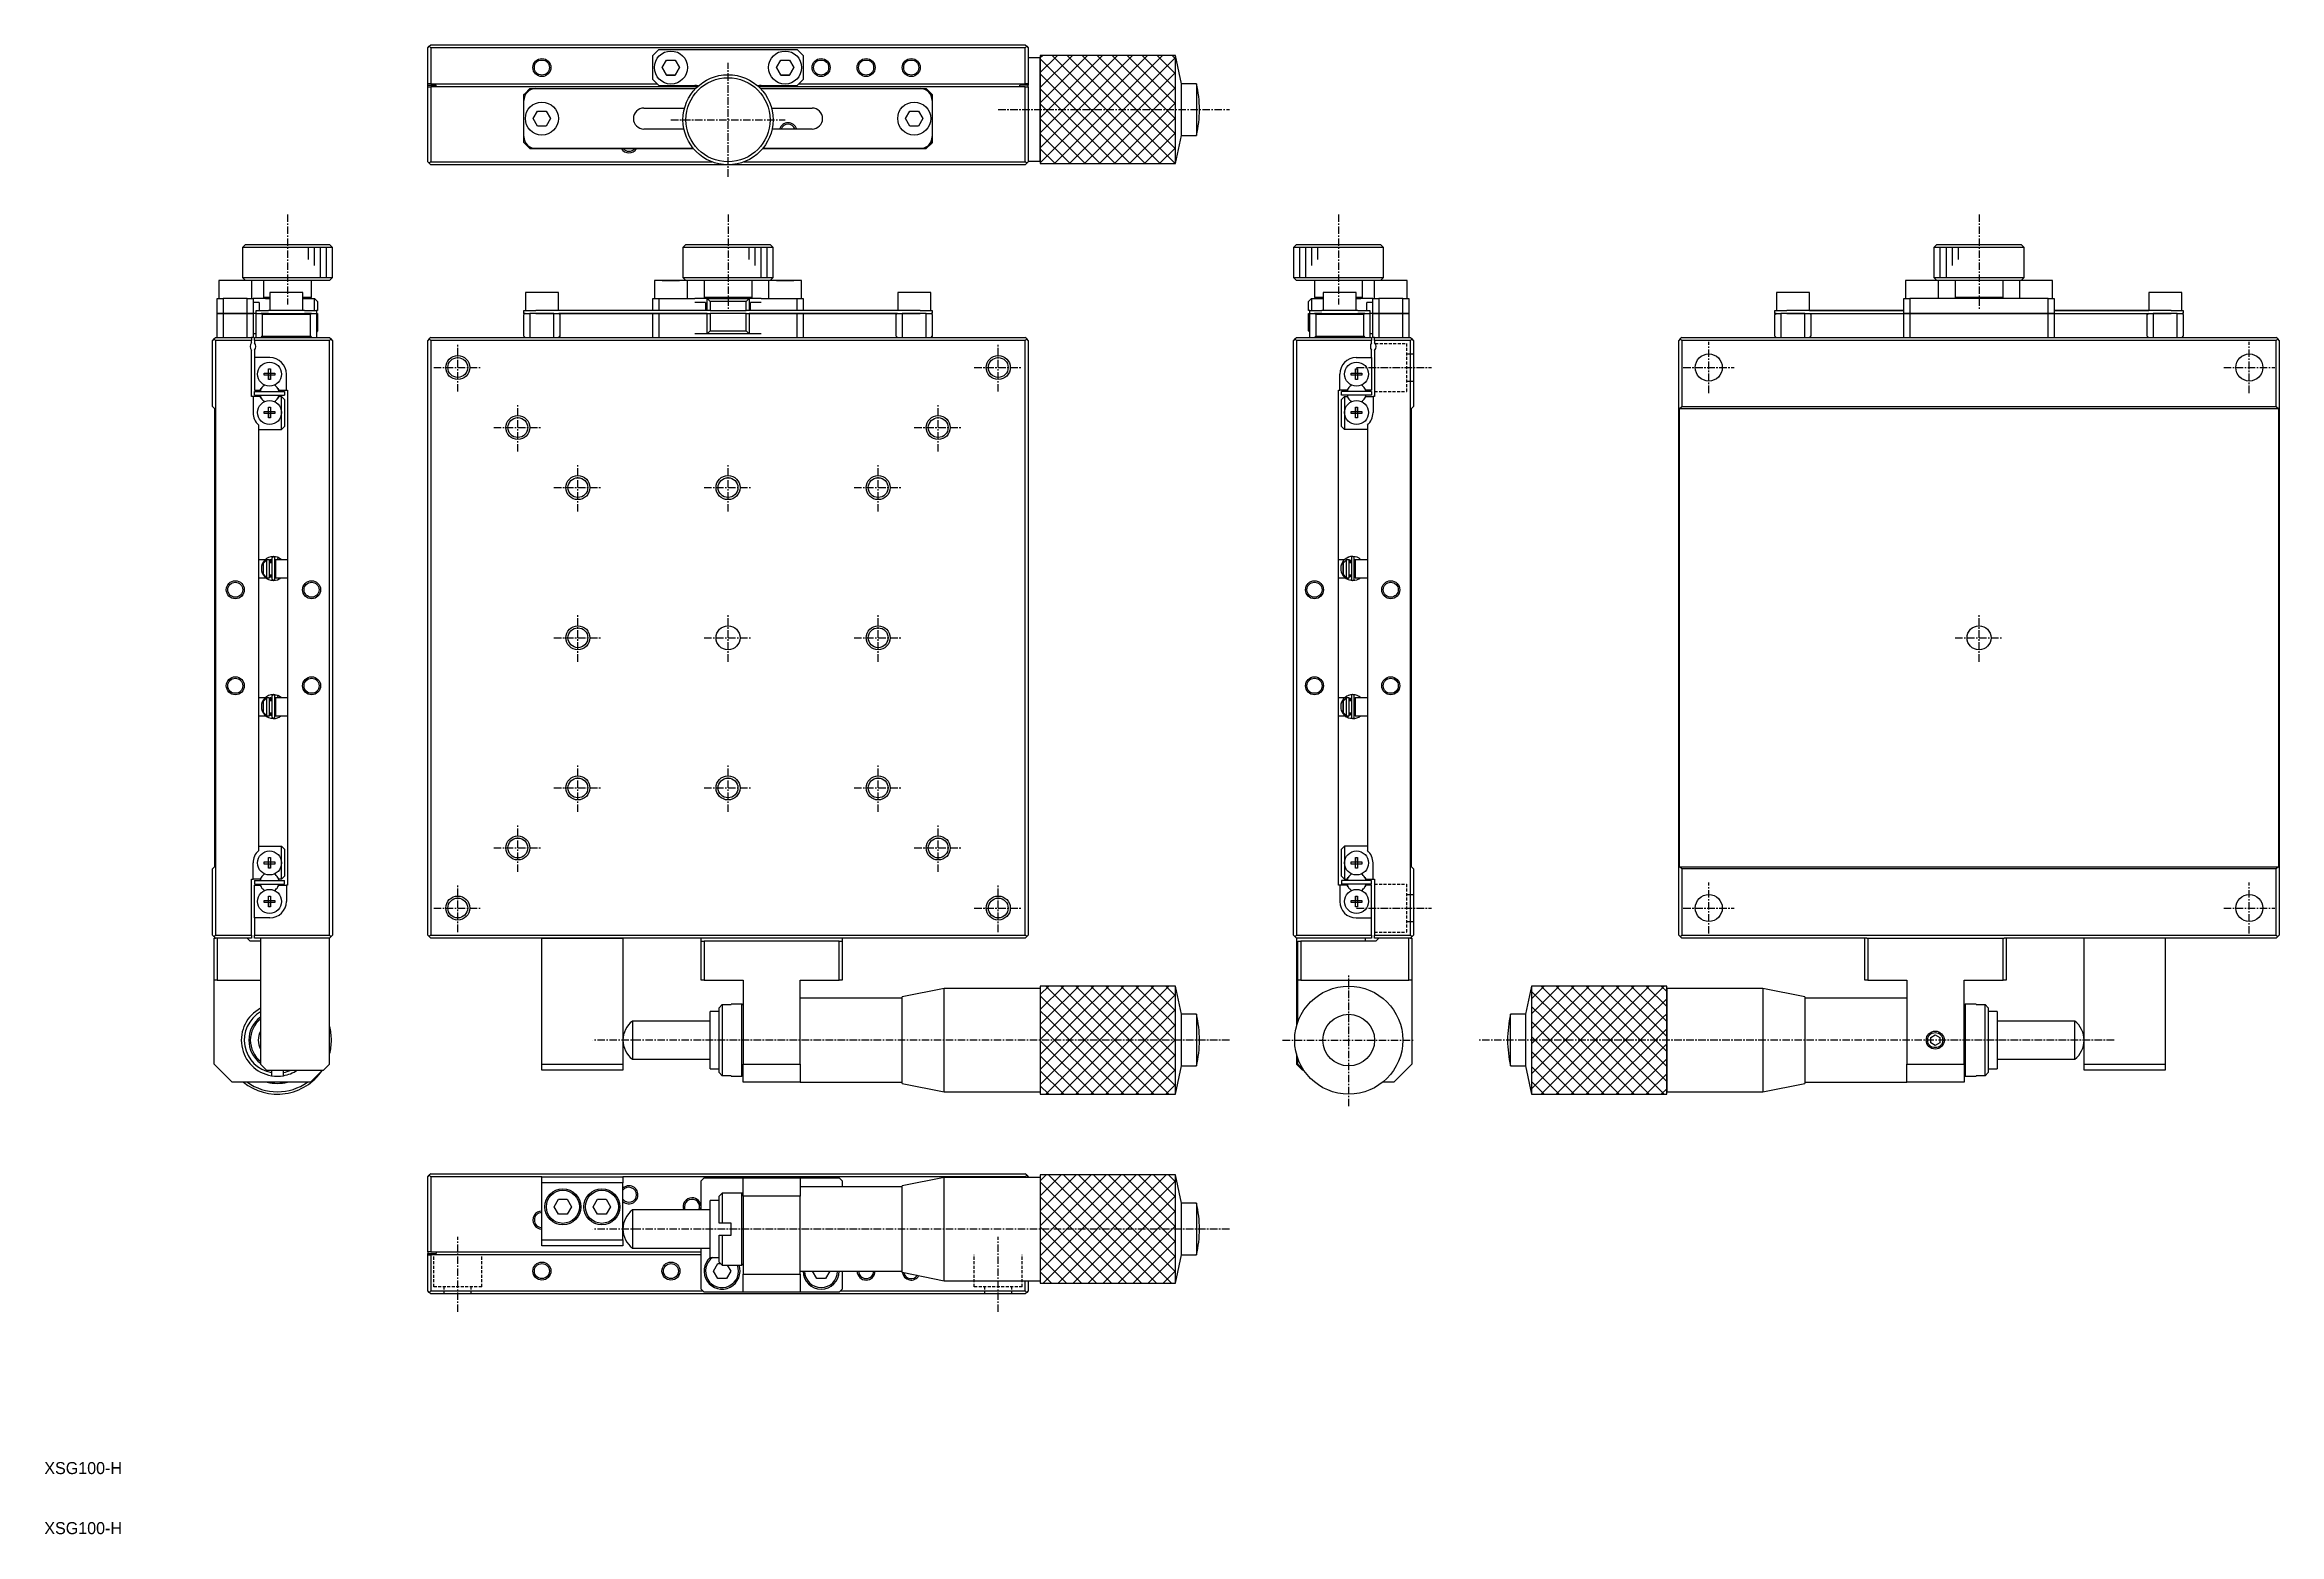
# Model space of a CAD drawing. Extents: x 10 to 382, y 10 to 258.
import ezdxf

# ---------------------------------------------------------------- set-up
doc = ezdxf.new("R2010")
doc.units = 0
doc.linetypes.add('CENTER', pattern=[2, 1.25, -0.25, 0.25, -0.25])
doc.linetypes.add('DASHED', pattern=[0.75, 0.5, -0.25])
doc.layers.get('0').update_dxf_attribs({"linetype": 'CONTINUOUS'})
doc.layers.add('CENTER', color=1, linetype='CENTER')
doc.styles.get("Standard").update_dxf_attribs({"font": 'FG教科書体NT-M'})

msp = doc.modelspace()

# ---------------------------------------------------------------- texts
at = {"color": 7, "linetype": 'CONTINUOUS'}
for p in [(10, 20), (10, 10)]:
    msp.add_text('XSG100-H', height=2, dxfattribs=at).set_placement(p)

# ---------------------------------------------------------------- linework, layer by layer
at = {"color": 7, "linetype": 'CONTINUOUS'}
for p, q in [((73.844929, 257.5), (74.094929, 257.75)), ((73.844929, 251.5), (73.844929, 257.5)), ((74.094929, 257.75), (74.344929, 258)), ((74.094929, 257.75), (74.344929, 257.5)), ((74.344929, 258), (173.344929, 258)), ((74.344929, 257.5), (74.344929, 251.5)), ((173.344929, 257.5), (74.344929, 257.5)), ((112.344929, 257.2), (111.344929, 256.2)), ((112.344929, 257.2), (135.344929, 257.2)), ((136.344929, 256.2), (135.344929, 257.2)), ((173.344929, 258), (173.594929, 257.75)), ((173.344929, 257.5), (173.594929, 257.75)), ((173.344929, 251.5), (173.344929, 257.5)), ((173.594929, 257.75), (173.844929, 257.5)), ((173.844929, 257.5), (173.844929, 251.5)), ((111.344929, 252.2), (111.344929, 256.2)), ((112.901554, 254.2), (113.623242, 255.45)), ((113.623242, 252.95), (112.901554, 254.2)), ((112.901554, 254.2), (113.623242, 252.95)), ((113.623242, 255.45), (115.066617, 255.45)), ((115.066617, 255.45), (115.788305, 254.2)), ((115.788305, 254.2), (115.066617, 252.95)), ((115.066617, 252.95), (115.788305, 254.2)), ((131.901554, 254.2), (132.623242, 255.45)), ((132.623242, 252.95), (131.901554, 254.2)), ((131.901554, 254.2), (132.623242, 252.95)), ((132.623242, 255.45), (134.066617, 255.45)), ((134.066617, 255.45), (134.788305, 254.2)), ((134.788305, 254.2), (134.066617, 252.95)), ((134.066617, 252.95), (134.788305, 254.2)), ((136.344929, 256.2), (136.344929, 252.2)), ((175.844929, 255.8), (173.844929, 255.8)), ((175.844929, 256.2), (175.844929, 255.8)), ((175.844929, 256.2), (175.844929, 238.2)), ((198.344929, 256.2), (175.844929, 256.2)), ((175.844929, 238.6), (175.844929, 255.8)), ((198.344929, 247.2), (198.344929, 256.2)), ((199.344929, 251.5), (198.344929, 256.2)), ((74.344929, 251.5), (73.844929, 251.5)), ((73.844929, 251.25), (73.844929, 251.5)), ((73.844929, 251.25), (75.244929, 251.25)), ((73.844929, 251), (73.844929, 251.25)), ((73.844929, 238.5), (73.844929, 251)), ((73.844929, 251), (74.344929, 251)), ((74.344929, 251.5), (112.044929, 251.5)), ((74.344929, 251), (74.344929, 238.5)), ((118.74591, 251), (74.344929, 251)), ((75.244929, 251), (75.244929, 251.25)), ((89.844929, 249.7), (90.044929, 249.9)), ((89.844929, 248.7), (89.844929, 249.7)), ((90.844929, 250.7), (90.044929, 249.9)), ((90.044929, 249.9), (90.044929, 249.57178)), ((90.844929, 250.7), (91.844929, 250.7)), ((91.844929, 250.7), (118.440302, 250.7)), ((111.344929, 252.2), (112.344929, 251.2)), ((112.344929, 251.2), (118.344929, 251.2)), ((115.066617, 252.95), (113.623242, 252.95)), ((113.623242, 252.95), (115.066617, 252.95)), ((173.344929, 251), (128.943949, 251)), ((129.249557, 250.7), (155.844929, 250.7)), ((129.344929, 251.2), (135.344929, 251.2)), ((134.066617, 252.95), (132.623242, 252.95)), ((132.623242, 252.95), (134.066617, 252.95)), ((135.344929, 251.2), (136.344929, 252.2)), ((135.644929, 251.5), (173.344929, 251.5)), ((155.844929, 250.7), (156.844929, 250.7)), ((157.644929, 249.9), (156.844929, 250.7)), ((157.644929, 249.57178), (157.644929, 249.9)), ((157.644929, 249.9), (157.844929, 249.7)), ((157.844929, 249.7), (157.844929, 248.7)), ((173.844929, 251.25), (172.444929, 251.25)), ((172.444929, 251), (172.444929, 251.25)), ((173.844929, 251.5), (173.344929, 251.5)), ((173.344929, 238.5), (173.344929, 251)), ((173.344929, 251), (173.844929, 251)), ((173.844929, 251.5), (173.844929, 251.25)), ((173.844929, 251), (173.844929, 251.25)), ((173.844929, 251), (173.844929, 238.5)), ((199.344929, 247.2), (199.344929, 251.5)), ((201.844929, 251.5), (199.344929, 251.5)), ((201.844929, 251.5), (201.844929, 242.9)), ((89.844929, 242.7), (89.844929, 248.7)), ((91.401554, 245.7), (92.123242, 246.95)), ((92.123242, 244.45), (91.401554, 245.7)), ((92.123242, 246.95), (93.566617, 246.95)), ((93.566617, 246.95), (94.288305, 245.7)), ((94.288305, 245.7), (93.566617, 244.45)), ((109.844929, 247.45), (116.602865, 247.45)), ((109.844929, 247.45), (116.602865, 247.45)), ((131.086994, 247.45), (137.844929, 247.45)), ((131.086994, 247.45), (137.844929, 247.45)), ((153.401554, 245.7), (154.123242, 246.95)), ((154.123242, 244.45), (153.401554, 245.7)), ((154.123242, 246.95), (155.566617, 246.95)), ((155.566617, 246.95), (156.288305, 245.7)), ((156.288305, 245.7), (155.566617, 244.45)), ((157.844929, 248.7), (157.844929, 242.7)), ((198.344929, 238.2), (198.344929, 247.2)), ((199.344929, 242.9), (199.344929, 247.2)), ((89.844929, 241.7), (89.844929, 242.7)), ((93.566617, 244.45), (92.123242, 244.45)), ((116.506844, 243.95), (109.844929, 243.95)), ((137.844929, 243.95), (131.183015, 243.95)), ((155.566617, 244.45), (154.123242, 244.45)), ((157.844929, 242.7), (157.844929, 241.7)), ((198.344929, 238.2), (199.344929, 242.9)), ((199.344929, 242.9), (201.844929, 242.9)), ((74.094929, 238.25), (73.844929, 238.5)), ((74.344929, 238.5), (74.094929, 238.25)), ((74.344929, 238), (74.094929, 238.25)), ((74.344929, 238.5), (121.152347, 238.5)), ((90.044929, 241.5), (89.844929, 241.7)), ((89.844929, 241.7), (90.044929, 241.5)), ((90.044929, 241.82822), (90.044929, 241.5)), ((90.044929, 241.5), (90.844929, 240.7)), ((90.844929, 240.7), (90.044929, 241.5)), ((91.844929, 240.7), (90.844929, 240.7)), ((90.844929, 240.7), (91.844929, 240.7)), ((118.082118, 240.7), (91.844929, 240.7)), ((91.844929, 240.7), (94.844929, 240.7)), ((94.844929, 240.7), (118.082118, 240.7)), ((126.537512, 238.5), (173.344929, 238.5)), ((155.844929, 240.7), (129.607741, 240.7)), ((129.607741, 240.7), (152.844929, 240.7)), ((152.844929, 240.7), (155.844929, 240.7)), ((155.844929, 240.7), (156.844929, 240.7)), ((156.844929, 240.7), (155.844929, 240.7)), ((156.844929, 240.7), (157.644929, 241.5)), ((157.644929, 241.5), (156.844929, 240.7)), ((157.644929, 241.5), (157.644929, 241.82822)), ((157.844929, 241.7), (157.644929, 241.5)), ((157.644929, 241.5), (157.844929, 241.7)), ((173.594929, 238.25), (173.344929, 238.5)), ((173.594929, 238.25), (173.344929, 238)), ((173.844929, 238.5), (173.594929, 238.25)), ((173.844929, 238.6), (175.844929, 238.6)), ((175.844929, 238.6), (175.844929, 238.2)), ((175.844929, 238.2), (198.344929, 238.2)), ((123.844929, 238), (74.344929, 238)), ((173.344929, 238), (123.844929, 238)), ((43.5, 224.75), (43, 224.25)), ((57.999563, 224.25), (43, 224.25)), ((43, 224.25), (43, 219.25)), ((43.5, 224.75), (57.499592, 224.75)), ((57.499592, 224.75), (57.5, 224.75)), ((58, 224.25), (57.5, 224.75)), ((58, 224.25), (57.999563, 224.25)), ((58, 219.25), (58, 224.25)), ((116.844929, 224.75), (116.344929, 224.25)), ((123.763981, 224.25), (116.344929, 224.25)), ((116.344929, 224.25), (116.344929, 219.25)), ((116.844929, 224.75), (123.769378, 224.75)), ((131.344929, 224.25), (123.763981, 224.25)), ((123.769378, 224.75), (130.844929, 224.75)), ((131.344929, 224.25), (130.844929, 224.75)), ((131.344929, 219.25), (131.344929, 224.25)), ((218.5, 224.75), (218, 224.25)), ((233, 224.25), (218, 224.25)), ((218, 224.25), (218, 219.25)), ((218.5, 224.75), (232.5, 224.75)), ((218.5, 224.75), (218.500408, 224.75)), ((218.500408, 224.75), (232.5, 224.75)), ((233, 224.25), (232.5, 224.75)), ((233, 219.25), (233, 224.25)), ((325.155071, 224.75), (324.655071, 224.25)), ((339.655071, 224.25), (324.655071, 224.25)), ((324.655071, 224.25), (324.655071, 219.25)), ((325.155071, 224.75), (339.155071, 224.75)), ((339.655071, 224.25), (339.155071, 224.75)), ((339.655071, 219.25), (339.655071, 224.25)), ((44.55, 218.75), (39.05, 218.75)), ((39.05, 218.75), (39.05, 215.75)), ((43, 219.25), (58, 219.25)), ((43, 219.25), (43.5, 218.75)), ((57.5, 218.75), (44.55, 218.75)), ((46.5, 218.75), (44.55, 218.75)), ((44.55, 215.75), (44.55, 218.75)), ((54.5, 218.75), (46.5, 218.75)), ((54.5, 218.75), (46.5, 218.75)), ((46.5, 218.75), (46.5, 215.95)), ((46.5, 215.95), (47.55, 215.95)), ((46.5, 215.95), (46.7, 215.75)), ((53.05, 216.75), (47.55, 216.75)), ((47.55, 216.75), (47.55, 213.75)), ((53.05, 213.75), (53.05, 216.75)), ((53.05, 215.95), (54.5, 215.95)), ((54.3, 215.75), (54.5, 215.95)), ((57.5, 218.75), (54.5, 218.75)), ((54.5, 215.95), (54.5, 218.75)), ((57.5, 218.75), (58, 219.25)), ((95.594929, 216.75), (90.094929, 216.75)), ((90.094929, 216.75), (90.094929, 213.75)), ((95.594929, 213.75), (95.594929, 216.75)), ((114.344929, 218.75), (111.594929, 218.75)), ((116.844929, 218.75), (111.594929, 218.75)), ((111.594929, 218.75), (111.594929, 215.75)), ((113.623242, 218.75), (112.901554, 218.75)), ((112.901554, 218.75), (113.623242, 218.75)), ((115.066617, 218.75), (113.623242, 218.75)), ((113.623242, 218.75), (115.066617, 218.75)), ((116.844929, 218.75), (114.344929, 218.75)), ((115.788305, 218.75), (115.066617, 218.75)), ((115.066617, 218.75), (115.788305, 218.75)), ((116.344929, 219.25), (131.344929, 219.25)), ((116.344929, 219.25), (116.844929, 218.75)), ((130.844929, 218.75), (116.844929, 218.75)), ((117.094929, 215.75), (117.094929, 218.75)), ((119.844929, 218.75), (119.844929, 215.95)), ((119.844929, 215.95), (127.844929, 215.95)), ((119.844929, 215.95), (120.044929, 215.75)), ((127.644929, 215.75), (127.844929, 215.95)), ((127.844929, 215.95), (127.844929, 218.75)), ((130.594929, 218.75), (130.594929, 215.75)), ((130.844929, 218.75), (131.344929, 219.25)), ((133.344929, 218.75), (130.844929, 218.75)), ((136.094929, 218.75), (130.844929, 218.75)), ((132.623242, 218.75), (131.901554, 218.75)), ((131.901554, 218.75), (132.623242, 218.75)), ((134.066617, 218.75), (132.623242, 218.75)), ((132.623242, 218.75), (134.066617, 218.75)), ((136.094929, 218.75), (133.344929, 218.75)), ((134.788305, 218.75), (134.066617, 218.75)), ((134.066617, 218.75), (134.788305, 218.75)), ((136.094929, 215.75), (136.094929, 218.75)), ((157.594929, 216.75), (152.094929, 216.75)), ((152.094929, 216.75), (152.094929, 213.75)), ((157.594929, 213.75), (157.594929, 216.75)), ((218, 219.25), (232.999563, 219.25)), ((218, 219.25), (218.5, 218.75)), ((231.45, 218.75), (218.5, 218.75)), ((221.5, 218.75), (221.5, 215.95)), ((221.5, 215.95), (222.95, 215.95)), ((221.5, 215.95), (221.7, 215.75)), ((228.45, 216.75), (222.95, 216.75)), ((222.95, 216.75), (222.95, 213.75)), ((228.45, 213.75), (228.45, 216.75)), ((228.45, 215.95), (229.499767, 215.95)), ((229.3, 215.75), (229.5, 215.95)), ((229.5, 215.95), (229.5, 218.75)), ((236.95, 218.75), (231.45, 218.75)), ((231.45, 218.75), (231.45, 215.75)), ((232.5, 218.75), (233, 219.25)), ((232.999563, 219.25), (233, 219.25)), ((236.95, 215.75), (236.95, 218.75)), ((301.155071, 216.75), (298.405071, 216.75)), ((298.405071, 216.75), (298.405071, 213.75)), ((303.905071, 216.75), (301.155071, 216.75)), ((303.905071, 213.75), (303.905071, 216.75)), ((322.655071, 218.75), (319.905071, 218.75)), ((319.905071, 218.75), (319.905071, 215.75)), ((325.405071, 218.75), (322.655071, 218.75)), ((324.655071, 219.25), (332.074122, 219.25)), ((324.655071, 219.25), (325.155071, 218.75)), ((332.079519, 218.75), (325.405071, 218.75)), ((325.405071, 215.75), (325.405071, 218.75)), ((328.155071, 218.75), (328.155071, 215.95)), ((328.155071, 215.95), (332.111898, 215.95)), ((328.155071, 215.95), (328.355071, 215.75)), ((332.074122, 219.25), (339.655071, 219.25)), ((338.905071, 218.75), (332.079519, 218.75)), ((332.111898, 215.95), (336.155071, 215.95)), ((335.955071, 215.75), (336.155071, 215.95)), ((336.155071, 215.95), (336.155071, 218.75)), ((341.655071, 218.75), (338.905071, 218.75)), ((338.905071, 218.75), (338.905071, 215.75)), ((339.155071, 218.75), (339.655071, 219.25)), ((344.405071, 218.75), (341.655071, 218.75)), ((344.405071, 215.75), (344.405071, 218.75)), ((363.155071, 216.75), (360.405071, 216.75)), ((360.405071, 216.75), (360.405071, 213.75)), ((365.905071, 216.75), (363.155071, 216.75)), ((365.905071, 213.75), (365.905071, 216.75)), ((38.8, 213.25), (38.8, 215.75)), ((38.8, 215.75), (39.8, 215.75)), ((39.8, 213.25), (38.8, 213.25)), ((38.8, 209.25), (38.8, 213.25)), ((38.8, 213.25), (39.8, 213.25)), ((39.8, 215.75), (39.8, 213.25)), ((43.8, 215.75), (39.8, 215.75)), ((39.8, 213.25), (43.8, 213.25)), ((39.8, 213.25), (39.8, 209.25)), ((43.8, 213.25), (39.8, 213.25)), ((43.8, 213.25), (43.8, 215.75)), ((43.8, 215.75), (44.8, 215.75)), ((44.8, 213.25), (43.8, 213.25)), ((43.8, 209.25), (43.8, 213.25)), ((43.8, 213.25), (44.8, 213.25)), ((44.8, 215.75), (44.8, 213.25)), ((46.8, 215.75), (44.8, 215.75)), ((45.8, 215.05), (44.8, 215.05)), ((44.8, 213.25), (44.8, 209.25)), ((45.3, 213.25), (44.8, 213.25)), ((45.3, 213.25), (45.3, 213.75)), ((45.3, 213.75), (47.3, 213.75)), ((45.3, 209.25), (45.3, 213.25)), ((45.3, 213.25), (46.1, 213.25)), ((45.8, 215.05), (45.8, 213.75)), ((46.3, 213.05), (46.1, 213.25)), ((46.1, 213.25), (46.42822, 213.25)), ((46.42822, 213.25), (46.1, 213.25)), ((54.3, 213.05), (46.3, 213.05)), ((46.3, 213.05), (46.3, 209.45)), ((47.3, 213.25), (46.42822, 213.25)), ((46.8, 215.75), (47.55, 215.75)), ((53.3, 213.75), (47.3, 213.75)), ((47.3, 213.25), (49, 213.25)), ((49, 213.25), (53.3, 213.25)), ((53.05, 215.75), (55, 215.75)), ((53.3, 213.75), (55.3, 213.75)), ((54.17178, 213.25), (53.3, 213.25)), ((54.17178, 213.25), (54.5, 213.25)), ((54.5, 213.25), (54.17178, 213.25)), ((54.5, 213.25), (54.3, 213.05)), ((54.3, 209.45), (54.3, 213.05)), ((54.5, 213.25), (55.3, 213.25)), ((55, 213.75), (55, 215.75)), ((55, 215.75), (55.5, 215.25)), ((55.5, 213.75), (55.3, 213.75)), ((55.3, 213.75), (55.3, 213.25)), ((55.3, 213.25), (55.3, 209.25)), ((55.3, 213.25), (55.5, 213.25)), ((55.5, 215.25), (55.5, 213.75)), ((55.5, 213.25), (55.5, 210.35)), ((89.844929, 213.25), (89.844929, 213.75)), ((89.844929, 213.75), (91.844929, 213.75)), ((90.044929, 213.25), (89.844929, 213.05)), ((90.044929, 213.25), (89.844929, 213.25)), ((90.044929, 213.25), (89.844929, 213.25)), ((89.844929, 209.45), (89.844929, 213.05)), ((90.044929, 213.25), (90.844929, 213.25)), ((90.844929, 213.25), (90.844929, 209.25)), ((91.844929, 213.25), (90.844929, 213.25)), ((91.844929, 213.25), (90.844929, 213.25)), ((120.644929, 213.75), (91.844929, 213.75)), ((94.844929, 213.25), (91.844929, 213.25)), ((91.844929, 213.25), (94.844929, 213.25)), ((94.844929, 209.25), (94.844929, 213.25)), ((94.844929, 213.25), (120.644929, 213.25)), ((95.844929, 213.05), (95.644929, 213.25)), ((119.667805, 213.25), (95.644929, 213.25)), ((95.844929, 213.05), (95.844929, 209.45)), ((109.844929, 213.25), (108.094929, 213.25)), ((109.844929, 213.25), (108.094929, 213.25)), ((120.344929, 213.25), (109.844929, 213.25)), ((109.844929, 213.25), (120.344929, 213.25)), ((111.344929, 213.750001), (111.344929, 215.75)), ((111.344929, 215.75), (112.344929, 215.75)), ((111.344929, 209.25), (111.344929, 213.25)), ((112.344929, 215.75), (112.344929, 213.750001)), ((112.344929, 215.75), (118.344929, 215.75)), ((112.344929, 213.25), (112.344929, 209.25)), ((120.044929, 215.75), (118.344929, 215.75)), ((120.07698, 215.05), (118.344929, 215.05)), ((120.344929, 215.75), (120.044929, 215.75)), ((120.07698, 215.05), (120.07698, 213.75)), ((120.344929, 213.75), (120.344929, 215.75)), ((120.344929, 215.75), (120.844929, 215.25)), ((120.344929, 215.75), (122.594929, 215.75)), ((120.344929, 209.85), (120.344929, 213.25)), ((120.844929, 213.75), (120.644929, 213.75)), ((120.644929, 213.25), (120.844929, 213.25)), ((120.844929, 215.25), (120.844929, 213.75)), ((126.844929, 215.25), (120.844929, 215.25)), ((120.844929, 213.75), (126.844929, 213.75)), ((120.844929, 213.25), (120.844929, 210.35)), ((126.844929, 213.25), (120.844929, 213.25)), ((122.594929, 215.75), (125.094929, 215.75)), ((125.094929, 215.75), (127.344929, 215.75)), ((127.344929, 215.75), (126.844929, 215.25)), ((126.844929, 213.75), (126.844929, 215.25)), ((127.044929, 213.75), (126.844929, 213.75)), ((126.844929, 210.35), (126.844929, 213.25)), ((126.844929, 213.25), (127.044929, 213.25)), ((155.844929, 213.75), (127.044929, 213.75)), ((127.044929, 213.25), (152.844929, 213.25)), ((127.644929, 215.75), (127.344929, 215.75)), ((127.344929, 215.75), (127.344929, 213.75)), ((127.344929, 213.25), (127.344929, 209.85)), ((137.844929, 213.25), (127.344929, 213.25)), ((127.344929, 213.25), (137.844929, 213.25)), ((129.344929, 215.05), (127.612879, 215.05)), ((127.612879, 213.75), (127.612879, 215.05)), ((129.344929, 215.75), (127.644883, 215.75)), ((152.044929, 213.25), (128.022054, 213.25)), ((129.344929, 215.75), (135.344929, 215.75)), ((135.344929, 213.750001), (135.344929, 215.75)), ((135.344929, 215.75), (136.344929, 215.75)), ((135.344929, 209.25), (135.344929, 213.25)), ((136.344929, 215.75), (136.344929, 213.750001)), ((136.344929, 213.25), (136.344929, 209.25)), ((139.594929, 213.25), (137.844929, 213.25)), ((139.594929, 213.25), (137.844929, 213.25)), ((152.044929, 213.25), (151.844929, 213.05)), ((151.844929, 209.45), (151.844929, 213.05)), ((152.844929, 213.25), (152.844929, 209.25)), ((155.844929, 213.25), (152.844929, 213.25)), ((152.844929, 213.25), (155.844929, 213.25)), ((155.844929, 213.75), (157.844929, 213.75)), ((156.844929, 213.25), (155.844929, 213.25)), ((156.844929, 213.25), (155.844929, 213.25)), ((156.844929, 209.25), (156.844929, 213.25)), ((156.844929, 213.25), (157.644929, 213.25)), ((157.844929, 213.05), (157.644929, 213.25)), ((157.844929, 213.25), (157.644929, 213.25)), ((157.844929, 213.25), (157.644929, 213.25)), ((157.844929, 213.75), (157.844929, 213.25)), ((157.844929, 213.05), (157.844929, 209.45)), ((221, 215.75), (220.5, 215.25)), ((220.5, 213.75), (220.5, 215.25)), ((220.7, 213.75), (220.5, 213.75)), ((220.5, 210.35), (220.5, 213.25)), ((220.5, 213.25), (220.7, 213.25)), ((220.7, 213.25), (220.7, 213.75)), ((220.7, 213.75), (222.7, 213.75)), ((220.7, 209.25), (220.7, 213.25)), ((220.7, 213.25), (221.5, 213.25)), ((221, 215.75), (221, 213.75)), ((221, 215.75), (222.95, 215.75)), ((221.7, 213.05), (221.5, 213.25)), ((221.5, 213.25), (221.82822, 213.25)), ((221.82822, 213.25), (221.5, 213.25)), ((221.7, 213.05), (221.7, 209.45)), ((229.7, 213.05), (221.7, 213.05)), ((222.7, 213.25), (221.82822, 213.25)), ((228.7, 213.75), (222.7, 213.75)), ((222.7, 213.25), (227, 213.25)), ((227, 213.25), (228.7, 213.25)), ((228.45, 215.75), (229.2, 215.75)), ((228.7, 213.75), (230.7, 213.75)), ((229.57178, 213.25), (228.7, 213.25)), ((231.2, 215.75), (229.2, 215.75)), ((229.57178, 213.25), (229.9, 213.25)), ((229.9, 213.25), (229.57178, 213.25)), ((229.9, 213.25), (229.7, 213.05)), ((229.7, 209.45), (229.7, 213.05)), ((229.9, 213.25), (230.7, 213.25)), ((230.2, 213.75), (230.2, 215.05)), ((231.2, 215.05), (230.2, 215.05)), ((230.7, 213.75), (230.7, 213.25)), ((230.7, 213.25), (230.7, 209.25)), ((231.2, 213.25), (230.7, 213.25)), ((231.2, 213.25), (231.2, 215.75)), ((231.2, 215.75), (232.2, 215.75)), ((232.2, 213.25), (231.2, 213.25)), ((231.2, 209.25), (231.2, 213.25)), ((231.2, 213.25), (232.2, 213.25)), ((232.2, 215.75), (232.2, 213.25)), ((236.2, 215.75), (232.2, 215.75)), ((232.2, 213.25), (236.2, 213.25)), ((232.2, 213.25), (232.2, 209.25)), ((236.2, 213.25), (232.2, 213.25)), ((236.2, 213.25), (236.2, 215.75)), ((236.2, 215.75), (237.2, 215.75)), ((237.2, 213.25), (236.2, 213.25)), ((236.2, 209.25), (236.2, 213.25)), ((236.2, 213.25), (237.2, 213.25)), ((237.2, 215.75), (237.2, 213.25)), ((237.2, 213.25), (237.2, 209.25)), ((298.155071, 213.75), (300.155071, 213.75)), ((298.155071, 213.75), (298.405071, 213.75)), ((298.155071, 213.25), (298.155071, 213.75)), ((298.355071, 213.25), (298.155071, 213.05)), ((298.155071, 213.05), (298.355071, 213.25)), ((298.355071, 213.25), (298.155071, 213.25)), ((298.155071, 209.45), (298.155071, 213.05)), ((298.355071, 213.25), (299.155071, 213.25)), ((299.155071, 213.25), (299.155071, 209.25)), ((300.155071, 213.25), (299.155071, 213.25)), ((319.655071, 213.75), (300.155071, 213.75)), ((303.155071, 213.25), (300.155071, 213.25)), ((300.155071, 213.25), (303.155071, 213.25)), ((303.155071, 209.25), (303.155071, 213.25)), ((303.155071, 213.25), (319.655071, 213.25)), ((303.905071, 213.75), (319.655071, 213.75)), ((304.155071, 213.05), (303.955071, 213.25)), ((303.955071, 213.25), (304.155071, 213.05)), ((304.155071, 213.05), (304.155071, 209.45)), ((318.155071, 213.750001), (316.405071, 213.750001)), ((318.155071, 213.750001), (316.405071, 213.750001)), ((318.155071, 213.750001), (319.655071, 213.750001)), ((319.655071, 213.750001), (318.155071, 213.750001)), ((319.655071, 213.25), (319.655071, 215.75)), ((319.655071, 215.75), (320.655071, 215.75)), ((320.655071, 213.25), (319.655071, 213.25)), ((319.655071, 209.25), (319.655071, 213.25)), ((319.655071, 213.25), (320.655071, 213.25)), ((320.655071, 215.75), (320.655071, 213.25)), ((330.905071, 215.75), (320.655071, 215.75)), ((320.655071, 213.25), (343.655071, 213.25)), ((320.655071, 213.25), (320.655071, 209.25)), ((343.655071, 213.25), (320.655071, 213.25)), ((333.405071, 215.75), (330.905071, 215.75)), ((343.655071, 215.75), (333.405071, 215.75)), ((343.655071, 213.25), (343.655071, 215.75)), ((343.655071, 215.75), (344.655071, 215.75)), ((344.655071, 213.25), (343.655071, 213.25)), ((343.655071, 209.25), (343.655071, 213.25)), ((343.655071, 213.25), (344.655071, 213.25)), ((344.655071, 215.75), (344.655071, 213.25)), ((344.655071, 213.750001), (346.155071, 213.750001)), ((346.155071, 213.750001), (344.655071, 213.750001)), ((344.655071, 213.75), (360.405071, 213.75)), ((364.155071, 213.75), (344.655071, 213.75)), ((344.655071, 213.25), (344.655071, 209.25)), ((344.655071, 213.25), (361.155071, 213.25)), ((347.905071, 213.750001), (346.155071, 213.750001)), ((347.905071, 213.750001), (346.155071, 213.750001)), ((360.355071, 213.25), (360.155071, 213.05)), ((360.155071, 213.05), (360.355071, 213.25)), ((360.155071, 209.45), (360.155071, 213.05)), ((361.155071, 213.25), (361.155071, 209.25)), ((364.155071, 213.25), (361.155071, 213.25)), ((361.155071, 213.25), (364.155071, 213.25)), ((364.155071, 213.75), (366.155071, 213.75)), ((365.155071, 213.25), (364.155071, 213.25)), ((365.155071, 209.25), (365.155071, 213.25)), ((365.155071, 213.25), (365.955071, 213.25)), ((365.905071, 213.75), (366.155071, 213.75)), ((366.155071, 213.05), (365.955071, 213.25)), ((365.955071, 213.25), (366.155071, 213.05)), ((366.155071, 213.25), (365.955071, 213.25)), ((366.155071, 213.75), (366.155071, 213.25)), ((366.155071, 213.05), (366.155071, 209.45)), ((38.25, 209), (38, 208.75)), ((38, 197.75), (38, 208.75)), ((38.25, 209), (38.5, 209.25)), ((38.5, 208.75), (38.25, 209)), ((38.5, 209.25), (44.5, 209.25)), ((38.5, 208.75), (38.5, 109.75)), ((44.5, 208.75), (38.5, 208.75)), ((44.8, 209.25), (44.5, 209.25)), ((44.5, 209.25), (44.5, 208.75)), ((44.5, 208.411438), (44.5, 208.75)), ((45.3, 209.85), (44.8, 209.85)), ((45, 209.25), (57.5, 209.25)), ((45, 208.75), (45, 209.25)), ((45, 208.75), (45, 208.35)), ((57.5, 208.75), (45, 208.75)), ((46.1, 209.25), (46.3, 209.45)), ((46.3, 209.45), (54.3, 209.45)), ((54.3, 209.45), (54.5, 209.25)), ((55.5, 210.35), (55.3, 210.15)), ((57.5, 209.25), (57.75, 209)), ((57.75, 209), (57.5, 208.75)), ((57.5, 109.75), (57.5, 208.75)), ((58, 208.75), (57.75, 209)), ((58, 208.75), (58, 109.75)), ((74.094929, 209), (73.844929, 208.75)), ((73.844929, 109.75), (73.844929, 208.75)), ((74.344929, 209.25), (74.094929, 209)), ((74.344929, 208.75), (74.094929, 209)), ((74.344929, 209.25), (173.344929, 209.25)), ((173.344929, 208.75), (74.344929, 208.75)), ((74.344929, 208.75), (74.344929, 109.75)), ((89.844929, 209.45), (90.044929, 209.25)), ((90.044929, 209.25), (89.844929, 209.45)), ((95.644929, 209.25), (95.844929, 209.45)), ((95.844929, 209.45), (95.644929, 209.25)), ((120.344929, 209.85), (118.344929, 209.85)), ((120.844929, 210.35), (120.344929, 209.85)), ((127.344929, 209.85), (120.344929, 209.85)), ((120.844929, 210.35), (126.844929, 210.35)), ((126.844929, 210.35), (127.344929, 209.85)), ((129.344929, 209.85), (127.344929, 209.85)), ((151.844929, 209.45), (152.044929, 209.25)), ((152.044929, 209.25), (151.844929, 209.45)), ((157.644929, 209.25), (157.844929, 209.45)), ((157.844929, 209.45), (157.644929, 209.25)), ((173.594929, 209), (173.344929, 209.25)), ((173.594929, 209), (173.344929, 208.75)), ((173.344929, 109.75), (173.344929, 208.75)), ((173.844929, 208.75), (173.594929, 209)), ((173.844929, 208.75), (173.844929, 109.75)), ((218.25, 209), (218, 208.75)), ((218, 109.75), (218, 208.75)), ((218.25, 209), (218.5, 209.25)), ((218.5, 208.75), (218.25, 209)), ((218.5, 209.25), (231, 209.25)), ((231, 208.75), (218.5, 208.75)), ((218.5, 208.75), (218.5, 109.75)), ((220.5, 210.35), (220.7, 210.15)), ((221.5, 209.25), (221.7, 209.45)), ((221.7, 209.45), (229.7, 209.45)), ((229.7, 209.45), (229.9, 209.25)), ((231.2, 209.85), (230.7, 209.85)), ((231, 209.25), (231, 208.75)), ((231, 208.35), (231, 208.75)), ((231.5, 209.25), (231.2, 209.25)), ((231.5, 209.25), (237.5, 209.25)), ((231.5, 208.75), (231.5, 209.25)), ((231.5, 208.75), (231.5, 208.411438)), ((237.5, 208.75), (231.5, 208.75)), ((237.5, 209.25), (237.75, 209)), ((237.75, 209), (237.5, 208.75)), ((237.5, 109.75), (237.5, 208.75)), ((238, 208.75), (237.75, 209)), ((238, 208.75), (238, 197.75)), ((282.405071, 209), (282.155071, 208.75)), ((282.155071, 109.75), (282.155071, 208.75)), ((282.655071, 209.25), (282.405071, 209)), ((282.655071, 208.75), (282.405071, 209)), ((282.655071, 209.25), (381.655071, 209.25)), ((381.655071, 208.75), (282.655071, 208.75)), ((282.655071, 208.75), (282.655071, 197.75)), ((298.155071, 209.45), (298.355071, 209.25)), ((303.955071, 209.25), (304.155071, 209.45)), ((360.155071, 209.45), (360.355071, 209.25)), ((365.955071, 209.25), (366.155071, 209.45)), ((381.905071, 209), (381.655071, 209.25)), ((381.905071, 209), (381.655071, 208.75)), ((381.655071, 197.75), (381.655071, 208.75)), ((382.155071, 208.75), (381.905071, 209)), ((382.155071, 208.75), (382.155071, 109.75)), ((44.5, 199.45), (44.5, 207.088562)), ((45, 207.15), (45, 205.9)), ((47.55, 205.9), (45, 205.9)), ((45, 205.9), (45, 200.45)), ((228.45, 205.9), (231, 205.9)), ((231, 205.9), (231, 207.15)), ((231, 205.9), (231, 200.45)), ((231.5, 207.088562), (231.5, 199.45)), ((46.613639, 203.33), (47.32, 203.33)), ((46.613639, 202.97), (46.613639, 203.33)), ((47.32, 202.97), (46.613639, 202.97)), ((47.32, 204.036361), (47.68, 204.036361)), ((47.32, 203.33), (47.32, 204.036361)), ((47.330372, 203.319628), (47.32, 203.33)), ((47.330372, 202.980372), (47.32, 202.97)), ((47.32, 202.263639), (47.32, 202.97)), ((47.68, 202.263639), (47.32, 202.263639)), ((47.330372, 202.980372), (47.330372, 203.319628)), ((47.330372, 203.319628), (47.669628, 203.319628)), ((47.669628, 202.980372), (47.330372, 202.980372)), ((47.669628, 203.319628), (47.68, 203.33)), ((47.669628, 203.319628), (47.669628, 202.980372)), ((47.669628, 202.980372), (47.68, 202.97)), ((47.68, 204.036361), (47.68, 203.33)), ((47.68, 204.036361), (47.68, 203.33)), ((47.68, 203.33), (48.386361, 203.33)), ((47.68, 202.97), (47.68, 202.263639)), ((48.386361, 202.97), (47.68, 202.97)), ((47.68, 202.263639), (47.68, 202.97)), ((48.386361, 203.33), (48.386361, 202.97)), ((50.3, 200.45), (50.3, 203.15)), ((225.7, 200.45), (225.7, 203.15)), ((227.613639, 202.97), (227.613639, 203.33)), ((227.613639, 203.33), (228.32, 203.33)), ((228.32, 202.97), (227.613639, 202.97)), ((228.32, 204.036361), (228.68, 204.036361)), ((228.32, 203.33), (228.32, 204.036361)), ((228.32, 204.036361), (228.32, 203.33)), ((228.330372, 203.319628), (228.32, 203.33)), ((228.330372, 202.980372), (228.32, 202.97)), ((228.32, 202.263639), (228.32, 202.97)), ((228.32, 202.263639), (228.32, 202.97)), ((228.68, 202.263639), (228.32, 202.263639)), ((228.330372, 203.319628), (228.669628, 203.319628)), ((228.330372, 202.980372), (228.330372, 203.319628)), ((228.669628, 202.980372), (228.330372, 202.980372)), ((228.669628, 203.319628), (228.68, 203.33)), ((228.669628, 203.319628), (228.669628, 202.980372)), ((228.669628, 202.980372), (228.68, 202.97)), ((228.68, 204.036361), (228.68, 203.33)), ((228.68, 203.33), (229.386361, 203.33)), ((228.68, 202.97), (228.68, 202.263639)), ((229.386361, 202.97), (228.68, 202.97)), ((229.386361, 203.33), (229.386361, 202.97)), ((38, 197.75), (38.35, 197.4)), ((38.35, 197.4), (38.35, 121.1)), ((44.75, 199.45), (44.5, 199.45)), ((44.75, 199.45), (44.75, 196.75)), ((45.955588, 199.45), (44.75, 199.45)), ((45, 200.45), (45.955588, 200.45)), ((45, 199.65), (45, 200.25)), ((45, 200.25), (50, 200.25)), ((45, 199.65), (50, 199.65)), ((45.955588, 200.45), (46.125185, 200.74375)), ((46.125185, 199.15625), (45.955588, 199.45)), ((47.32, 197.636361), (47.68, 197.636361)), ((47.32, 196.93), (47.32, 197.636361)), ((47.68, 197.636361), (47.68, 196.93)), ((47.68, 197.636361), (47.68, 196.93)), ((48.874815, 200.74375), (49.044412, 200.45)), ((49.044412, 199.45), (48.874815, 199.15625)), ((49.044412, 200.45), (50.3, 200.45)), ((49.5, 199.45), (49.044412, 199.45)), ((49.5, 196.75), (49.5, 199.45)), ((49.5, 199.45), (50, 198.95)), ((50, 200.25), (50, 199.65)), ((50, 198.95), (50, 194.45)), ((50.3, 200.45), (50.5, 200.45)), ((50.5, 200.45), (50.5, 118.05)), ((225.5, 200.45), (225.7, 200.45)), ((225.5, 118.05), (225.5, 200.45)), ((226.955588, 200.45), (225.7, 200.45)), ((231, 200.25), (226, 200.25)), ((226, 199.65), (226, 200.25)), ((231, 199.65), (226, 199.65)), ((226, 198.95), (226.5, 199.45)), ((226, 194.45), (226, 198.95)), ((226.5, 199.45), (226.5, 196.75)), ((226.5, 199.45), (226.955588, 199.45)), ((227.125185, 200.74375), (226.955588, 200.45)), ((226.955588, 199.45), (227.125185, 199.15625)), ((228.32, 197.636361), (228.68, 197.636361)), ((228.32, 196.93), (228.32, 197.636361)), ((228.32, 197.636361), (228.32, 196.93)), ((228.68, 197.636361), (228.68, 196.93)), ((230.044412, 200.45), (229.874815, 200.74375)), ((229.874815, 199.15625), (230.044412, 199.45)), ((231, 200.45), (230.044412, 200.45)), ((230.044412, 199.45), (231.25, 199.45)), ((231, 200.25), (231, 199.65)), ((231.25, 199.45), (231.25, 196.75)), ((231.5, 199.45), (231.25, 199.45)), ((237.65, 197.4), (238, 197.75)), ((237.65, 121.1), (237.65, 197.4)), ((282.305071, 197.4), (282.655071, 197.75)), ((282.305071, 197.4), (382.005071, 197.4)), ((282.305071, 121.1), (282.305071, 197.4)), ((282.655071, 197.75), (381.655071, 197.75)), ((381.655071, 197.75), (382.005071, 197.4)), ((382.005071, 197.4), (382.005071, 121.1)), ((45.7, 171.825), (45.7, 194.670938)), ((45.7, 193.95), (49.5, 193.95)), ((46.613639, 196.93), (47.32, 196.93)), ((46.613639, 196.57), (46.613639, 196.93)), ((47.32, 196.57), (46.613639, 196.57)), ((47.330372, 196.919628), (47.32, 196.93)), ((47.330372, 196.580372), (47.32, 196.57)), ((47.32, 195.863639), (47.32, 196.57)), ((47.68, 195.863639), (47.32, 195.863639)), ((47.330372, 196.580372), (47.330372, 196.919628)), ((47.330372, 196.919628), (47.669628, 196.919628)), ((47.669628, 196.580372), (47.330372, 196.580372)), ((47.669628, 196.919628), (47.68, 196.93)), ((47.669628, 196.919628), (47.669628, 196.580372)), ((47.669628, 196.580372), (47.68, 196.57)), ((47.68, 196.93), (48.386361, 196.93)), ((47.68, 196.57), (47.68, 195.863639)), ((48.386361, 196.57), (47.68, 196.57)), ((47.68, 195.863639), (47.68, 196.57)), ((48.386361, 196.93), (48.386361, 196.57)), ((49.5, 193.95), (49.5, 196.75)), ((50, 194.45), (49.5, 193.95)), ((226.5, 193.95), (226, 194.45)), ((226.5, 196.75), (226.5, 193.95)), ((230.3, 193.95), (226.5, 193.95)), ((227.613639, 196.57), (227.613639, 196.93)), ((227.613639, 196.93), (228.32, 196.93)), ((228.32, 196.57), (227.613639, 196.57)), ((228.330372, 196.919628), (228.32, 196.93)), ((228.330372, 196.580372), (228.32, 196.57)), ((228.32, 195.863639), (228.32, 196.57)), ((228.32, 195.863639), (228.32, 196.57)), ((228.68, 195.863639), (228.32, 195.863639)), ((228.330372, 196.919628), (228.669628, 196.919628)), ((228.330372, 196.580372), (228.330372, 196.919628)), ((228.669628, 196.580372), (228.330372, 196.580372)), ((228.669628, 196.919628), (228.68, 196.93)), ((228.669628, 196.919628), (228.669628, 196.580372)), ((228.669628, 196.580372), (228.68, 196.57)), ((228.68, 196.93), (229.386361, 196.93)), ((228.68, 196.57), (228.68, 195.863639)), ((229.386361, 196.57), (228.68, 196.57)), ((229.386361, 196.93), (229.386361, 196.57)), ((230.3, 194.670938), (230.3, 171.825)), ((46.768488, 172.25), (45.7, 172.25)), ((45.7, 169.675), (45.7, 171.825)), ((46.5, 171.666515), (47, 172.195683)), ((46.5, 169.833485), (46.5, 171.666515)), ((47, 172.25), (47, 172.195683)), ((47.5, 172.25), (47, 172.25)), ((47, 172.195683), (47, 169.304317)), ((47.499825, 172.205309), (47.90976, 172.325193)), ((47.5, 169.25), (47.5, 172.25)), ((47.909816, 171.75), (47.5, 171.75)), ((47.7, 172.25), (47.611564, 172.25)), ((47.7, 171.75), (47.7, 172.25)), ((47.909816, 172.566084), (47.909816, 169.016084)), ((48.836311, 172.663382), (48.154198, 172.790229)), ((48.359816, 169.016084), (48.359816, 172.566084)), ((48.359816, 171.965221), (48.499959, 172.205542)), ((48.5, 171.75), (48.359816, 171.75)), ((48.5, 172.25), (48.5, 169.25)), ((50.5, 172.25), (48.5, 172.25)), ((48.921883, 172.629112), (48.774062, 172.249982)), ((48.92052, 172.629692), (48.836311, 172.663382)), ((49.501531, 172.250224), (48.912719, 172.63301)), ((48.917696, 172.627923), (48.921883, 172.629112)), ((48.994592, 172.596219), (48.92052, 172.629692)), ((226.498112, 172.25), (225.5, 172.25)), ((226.3, 171.666515), (226.8, 172.195683)), ((226.3, 169.833485), (226.3, 171.666515)), ((226.3, 171.666515), (226.3, 169.833485)), ((226.498355, 172.25), (226.498205, 172.25)), ((226.8, 172.25), (226.8, 172.195683)), ((227.3, 172.25), (226.8, 172.25)), ((226.8, 172.195683), (226.8, 169.304317)), ((227.139129, 172.653161), (227.087036, 172.633498)), ((227.3, 169.25), (227.3, 172.25)), ((227.640184, 171.75), (227.3, 171.75)), ((227.5, 171.75), (227.5, 172.206017)), ((227.640184, 172.566084), (227.640184, 169.016084)), ((228.090184, 169.016084), (228.090184, 172.566084)), ((228.3, 171.75), (228.090184, 171.75)), ((228.090249, 172.324879), (228.389016, 172.250408)), ((228.3, 172.25), (228.3, 169.25)), ((228.3, 172.25), (228.3, 171.75)), ((230.3, 172.25), (228.3, 172.25)), ((228.3, 171.75), (228.3, 169.75)), ((228.3, 171.75), (228.3, 169.75)), ((230.3, 171.825), (230.3, 169.675)), ((45.7, 148.825), (45.7, 169.675)), ((45.7, 169.25), (46.862118, 169.25)), ((47, 169.304317), (46.5, 169.833485)), ((47, 169.304317), (47, 169.25)), ((47, 169.25), (47.5, 169.25)), ((47.909751, 169.25729), (47.499871, 169.376509)), ((47.5, 169.75), (47.909816, 169.75)), ((47.7, 169.303188), (47.7, 169.75)), ((48.359816, 169.75), (48.5, 169.75)), ((48.499995, 169.376607), (48.359816, 169.616948)), ((48.500103, 169.284345), (48.359883, 169.256971)), ((48.5, 169.25), (50.5, 169.25)), ((48.859415, 168.928523), (48.860371, 168.928841)), ((48.860371, 168.928841), (48.862998, 168.929722)), ((48.862998, 168.929722), (48.864236, 168.930141)), ((48.864236, 168.930141), (48.865972, 168.930732)), ((48.865972, 168.930732), (48.86775, 168.931344)), ((48.86775, 168.931344), (48.869134, 168.931823)), ((48.869134, 168.931823), (48.870426, 168.932273)), ((48.870426, 168.932273), (48.871895, 168.932789)), ((48.871895, 168.932789), (48.873133, 168.933226)), ((48.873133, 168.933226), (48.874875, 168.933845)), ((48.874875, 168.933845), (48.876282, 168.934349)), ((48.876282, 168.934349), (48.8777, 168.93486)), ((48.8777, 168.93486), (48.878964, 168.935319)), ((48.878964, 168.935319), (48.912964, 168.948671)), ((48.912259, 168.948524), (48.912056, 168.949009)), ((48.912964, 168.948671), (48.912259, 168.948524)), ((225.5, 169.25), (226.591656, 169.25)), ((226.8, 169.304317), (226.3, 169.833485)), ((226.8, 169.304317), (226.8, 169.25)), ((226.8, 169.25), (227.3, 169.25)), ((227.005317, 168.985994), (227.085879, 168.949757)), ((227.078005, 168.953062), (227.158264, 169.194974)), ((227.085141, 168.953232), (227.085541, 168.950742)), ((227.085541, 168.950742), (227.085853, 168.949918)), ((227.085853, 168.949918), (227.087036, 168.948671)), ((227.085879, 168.949757), (227.130264, 168.931622)), ((227.130264, 168.931622), (227.845778, 168.79194)), ((227.158264, 169.194974), (227.183402, 169.250016)), ((227.3, 169.75), (227.640184, 169.75)), ((227.5, 169.376533), (227.5, 169.75)), ((228.090184, 169.75), (228.3, 169.75)), ((228.300125, 169.303054), (228.09024, 169.256976)), ((228.3, 169.75), (228.3, 169.25)), ((228.3, 169.25), (230.3, 169.25)), ((230.3, 169.675), (230.3, 148.825)), ((46.768488, 149.25), (45.7, 149.25)), ((46.5, 148.666515), (47, 149.195683)), ((47, 149.25), (47, 149.195683)), ((47.5, 149.25), (47, 149.25)), ((47, 149.195683), (47, 146.304317)), ((47.499825, 149.205309), (47.90976, 149.325193)), ((47.5, 146.25), (47.5, 149.25)), ((47.7, 149.25), (47.611564, 149.25)), ((47.7, 148.75), (47.7, 149.25)), ((47.909816, 149.566084), (47.909816, 146.016084)), ((48.836311, 149.663382), (48.154198, 149.790229)), ((48.359816, 146.016084), (48.359816, 149.566084)), ((48.359816, 148.965221), (48.499959, 149.205542)), ((48.5, 149.25), (48.5, 146.25)), ((50.5, 149.25), (48.5, 149.25)), ((48.921883, 149.629112), (48.774062, 149.249982)), ((48.994592, 149.596219), (48.836311, 149.663382)), ((49.501531, 149.250224), (48.912719, 149.63301)), ((48.917696, 149.627923), (48.921883, 149.629112)), ((226.498112, 149.25), (225.5, 149.25)), ((226.3, 148.666515), (226.8, 149.195683)), ((226.498355, 149.25), (226.498205, 149.25)), ((226.8, 149.25), (226.8, 149.195683)), ((227.3, 149.25), (226.8, 149.25)), ((226.8, 149.195683), (226.8, 146.304317)), ((227.139129, 149.653161), (227.087036, 149.633498)), ((227.3, 146.25), (227.3, 149.25)), ((227.5, 148.75), (227.5, 149.206017)), ((227.640184, 149.566084), (227.640184, 146.016084)), ((228.090184, 146.016084), (228.090184, 149.566084)), ((228.090249, 149.324879), (228.389016, 149.250408)), ((228.3, 149.25), (228.3, 146.25)), ((228.3, 149.25), (228.3, 148.75)), ((230.3, 149.25), (228.3, 149.25)), ((45.7, 146.675), (45.7, 148.825)), ((45.7, 123.829062), (45.7, 146.675)), ((45.7, 146.25), (46.862118, 146.25)), ((46.5, 146.833485), (46.5, 148.666515)), ((47, 146.304317), (46.5, 146.833485)), ((47, 146.304317), (47, 146.25)), ((47, 146.25), (47.5, 146.25)), ((47.909751, 146.25729), (47.499871, 146.376509)), ((47.909816, 148.75), (47.5, 148.75)), ((47.5, 146.75), (47.909816, 146.75)), ((47.7, 146.303188), (47.7, 146.75)), ((48.5, 148.75), (48.359816, 148.75)), ((48.359816, 146.75), (48.5, 146.75)), ((48.499995, 146.376607), (48.359816, 146.616948)), ((48.500103, 146.284345), (48.359883, 146.256971)), ((48.5, 146.25), (50.5, 146.25)), ((48.859415, 145.928523), (48.860371, 145.928841)), ((48.860371, 145.928841), (48.862998, 145.929722)), ((48.862998, 145.929722), (48.864236, 145.930141)), ((48.864236, 145.930141), (48.865972, 145.930732)), ((48.865972, 145.930732), (48.86775, 145.931344)), ((48.86775, 145.931344), (48.869134, 145.931823)), ((48.869134, 145.931823), (48.870426, 145.932273)), ((48.870426, 145.932273), (48.871895, 145.932789)), ((48.871895, 145.932789), (48.873133, 145.933226)), ((48.873133, 145.933226), (48.874875, 145.933845)), ((48.874875, 145.933845), (48.876282, 145.934349)), ((48.876282, 145.934349), (48.8777, 145.93486)), ((48.8777, 145.93486), (48.878964, 145.935319)), ((48.878964, 145.935319), (48.912964, 145.948671)), ((48.912259, 145.948524), (48.912056, 145.949009)), ((48.912964, 145.948671), (48.912259, 145.948524)), ((225.5, 146.25), (226.591656, 146.25)), ((226.3, 146.833485), (226.3, 148.666515)), ((226.3, 148.666515), (226.3, 146.833485)), ((226.8, 146.304317), (226.3, 146.833485)), ((226.8, 146.304317), (226.8, 146.25)), ((226.8, 146.25), (227.3, 146.25)), ((227.005317, 145.985994), (227.078435, 145.952924)), ((227.078005, 145.953062), (227.158264, 146.194974)), ((227.078435, 145.952924), (227.130264, 145.931622)), ((227.08514, 145.953244), (227.085541, 145.950742)), ((227.085541, 145.950742), (227.085853, 145.949918)), ((227.085853, 145.949918), (227.087036, 145.948671)), ((227.130264, 145.931622), (227.845778, 145.79194)), ((227.158264, 146.194974), (227.183402, 146.250016)), ((227.640184, 148.75), (227.3, 148.75)), ((227.3, 146.75), (227.640184, 146.75)), ((227.5, 146.376533), (227.5, 146.75)), ((228.3, 148.75), (228.090184, 148.75)), ((228.090184, 146.75), (228.3, 146.75)), ((228.300125, 146.303054), (228.09024, 146.256976)), ((228.3, 148.75), (228.3, 146.75)), ((228.3, 148.75), (228.3, 146.75)), ((228.3, 146.75), (228.3, 146.25)), ((228.3, 146.25), (230.3, 146.25)), ((230.3, 148.825), (230.3, 146.675)), ((230.3, 146.675), (230.3, 123.829062)), ((45.7, 124.55), (49.5, 124.55)), ((49.5, 121.75), (49.5, 124.55)), ((49.5, 124.55), (50, 124.05)), ((50, 124.05), (50, 119.55)), ((226, 124.05), (226.5, 124.55)), ((226, 119.55), (226, 124.05)), ((226.5, 124.55), (226.5, 121.75)), ((230.3, 124.55), (226.5, 124.55)), ((38.35, 121.1), (38, 120.75)), ((38, 109.75), (38, 120.75)), ((44.75, 119.05), (44.75, 121.75)), ((46.125185, 119.34375), (45.955588, 119.05)), ((46.613639, 121.93), (47.32, 121.93)), ((46.613639, 121.57), (46.613639, 121.93)), ((47.32, 121.57), (46.613639, 121.57)), ((47.32, 122.636361), (47.68, 122.636361)), ((47.32, 121.93), (47.32, 122.636361)), ((47.330372, 121.919628), (47.32, 121.93)), ((47.330372, 121.580372), (47.32, 121.57)), ((47.32, 120.863639), (47.32, 121.57)), ((47.68, 120.863639), (47.32, 120.863639)), ((47.330372, 121.580372), (47.330372, 121.919628)), ((47.330372, 121.919628), (47.669628, 121.919628)), ((47.669628, 121.580372), (47.330372, 121.580372)), ((47.669628, 121.919628), (47.68, 121.93)), ((47.669628, 121.919628), (47.669628, 121.580372)), ((47.669628, 121.580372), (47.68, 121.57)), ((47.68, 122.636361), (47.68, 121.93)), ((47.68, 122.636361), (47.68, 121.93)), ((47.68, 121.93), (48.386361, 121.93)), ((47.68, 121.57), (47.68, 120.863639)), ((48.386361, 121.57), (47.68, 121.57)), ((47.68, 120.863639), (47.68, 121.57)), ((48.386361, 121.93), (48.386361, 121.57)), ((49.044412, 119.05), (48.874815, 119.34375)), ((49.5, 119.05), (49.5, 121.75)), ((50, 119.55), (49.5, 119.05)), ((226.5, 119.05), (226, 119.55)), ((226.5, 121.75), (226.5, 119.05)), ((226.955588, 119.05), (227.125185, 119.34375)), ((227.613639, 121.57), (227.613639, 121.93)), ((227.613639, 121.93), (228.32, 121.93)), ((228.32, 121.57), (227.613639, 121.57)), ((228.32, 122.636361), (228.68, 122.636361)), ((228.32, 121.93), (228.32, 122.636361)), ((228.32, 122.636361), (228.32, 121.93)), ((228.330372, 121.919628), (228.32, 121.93)), ((228.330372, 121.580372), (228.32, 121.57)), ((228.32, 120.863639), (228.32, 121.57)), ((228.32, 120.863639), (228.32, 121.57)), ((228.68, 120.863639), (228.32, 120.863639)), ((228.330372, 121.919628), (228.669628, 121.919628)), ((228.330372, 121.580372), (228.330372, 121.919628)), ((228.669628, 121.580372), (228.330372, 121.580372)), ((228.669628, 121.919628), (228.68, 121.93)), ((228.669628, 121.919628), (228.669628, 121.580372)), ((228.669628, 121.580372), (228.68, 121.57)), ((228.68, 122.636361), (228.68, 121.93)), ((228.68, 121.93), (229.386361, 121.93)), ((228.68, 121.57), (228.68, 120.863639)), ((229.386361, 121.57), (228.68, 121.57)), ((229.386361, 121.93), (229.386361, 121.57)), ((229.874815, 119.34375), (230.044412, 119.05)), ((231.25, 119.05), (231.25, 121.75)), ((238, 120.75), (237.65, 121.1)), ((238, 120.75), (238, 109.75)), ((282.305071, 121.1), (382.005071, 121.1)), ((282.655071, 120.75), (282.305071, 121.1)), ((381.655071, 120.75), (282.655071, 120.75)), ((282.655071, 120.75), (282.655071, 109.75)), ((382.005071, 121.1), (381.655071, 120.75)), ((381.655071, 109.75), (381.655071, 120.75)), ((44.5, 119.05), (44.75, 119.05)), ((44.5, 109.75), (44.5, 119.05)), ((45.955588, 119.05), (44.75, 119.05)), ((45, 118.85), (50, 118.85)), ((45, 118.85), (45, 118.25)), ((45, 118.25), (50, 118.25)), ((45, 118.05), (45.955588, 118.05)), ((45, 112.6), (45, 118.05)), ((45.955588, 118.05), (46.125185, 117.75625)), ((46.613639, 115.53), (47.32, 115.53)), ((46.613639, 115.17), (46.613639, 115.53)), ((47.32, 116.236361), (47.68, 116.236361)), ((47.32, 115.53), (47.32, 116.236361)), ((47.330372, 115.519628), (47.32, 115.53)), ((47.330372, 115.180372), (47.330372, 115.519628)), ((47.330372, 115.519628), (47.669628, 115.519628)), ((47.669628, 115.519628), (47.68, 115.53)), ((47.669628, 115.519628), (47.669628, 115.180372)), ((47.68, 116.236361), (47.68, 115.53)), ((47.68, 116.236361), (47.68, 115.53)), ((47.68, 115.53), (48.386361, 115.53)), ((48.386361, 115.53), (48.386361, 115.17)), ((48.874815, 117.75625), (49.044412, 118.05)), ((49.5, 119.05), (49.044412, 119.05)), ((49.044412, 118.05), (50.3, 118.05)), ((50, 118.25), (50, 118.85)), ((50.3, 118.05), (50.3, 115.35)), ((50.5, 118.05), (50.3, 118.05)), ((225.7, 118.05), (225.5, 118.05)), ((225.7, 118.05), (225.7, 115.35)), ((226.955588, 118.05), (225.7, 118.05)), ((231, 118.85), (226, 118.85)), ((226, 118.85), (226, 118.25)), ((231, 118.25), (226, 118.25)), ((226.5, 119.05), (226.955588, 119.05)), ((227.125185, 117.75625), (226.955588, 118.05)), ((227.613639, 115.17), (227.613639, 115.53)), ((227.613639, 115.53), (228.32, 115.53)), ((228.32, 116.236361), (228.68, 116.236361)), ((228.32, 115.53), (228.32, 116.236361)), ((228.32, 116.236361), (228.32, 115.53)), ((228.330372, 115.519628), (228.32, 115.53)), ((228.330372, 115.519628), (228.669628, 115.519628)), ((228.330372, 115.180372), (228.330372, 115.519628)), ((228.669628, 115.519628), (228.68, 115.53)), ((228.669628, 115.519628), (228.669628, 115.180372)), ((228.68, 116.236361), (228.68, 115.53)), ((228.68, 115.53), (229.386361, 115.53)), ((229.386361, 115.53), (229.386361, 115.17)), ((230.044412, 118.05), (229.874815, 117.75625)), ((230.044412, 119.05), (231.25, 119.05)), ((231, 118.05), (230.044412, 118.05)), ((231, 118.25), (231, 118.85)), ((231, 112.6), (231, 118.05)), ((231.25, 119.05), (231.5, 119.05)), ((231.5, 119.05), (231.5, 109.75)), ((47.55, 112.6), (45, 112.6)), ((45, 112.6), (45, 109.75)), ((47.32, 115.17), (46.613639, 115.17)), ((47.330372, 115.180372), (47.32, 115.17)), ((47.32, 114.463639), (47.32, 115.17)), ((47.68, 114.463639), (47.32, 114.463639)), ((47.669628, 115.180372), (47.330372, 115.180372)), ((47.669628, 115.180372), (47.68, 115.17)), ((47.68, 115.17), (47.68, 114.463639)), ((48.386361, 115.17), (47.68, 115.17)), ((47.68, 114.463639), (47.68, 115.17)), ((228.32, 115.17), (227.613639, 115.17)), ((228.330372, 115.180372), (228.32, 115.17)), ((228.32, 114.463639), (228.32, 115.17)), ((228.32, 114.463639), (228.32, 115.17)), ((228.68, 114.463639), (228.32, 114.463639)), ((228.669628, 115.180372), (228.330372, 115.180372)), ((228.45, 112.6), (231, 112.6)), ((228.669628, 115.180372), (228.68, 115.17)), ((228.68, 115.17), (228.68, 114.463639)), ((229.386361, 115.17), (228.68, 115.17)), ((231, 109.75), (231, 112.6)), ((38, 109.75), (38.25, 109.5)), ((38.25, 109.5), (38.5, 109.75)), ((38.5, 109.25), (38.25, 109.5)), ((38.3, 102.25), (38.3, 109.25)), ((38.3, 109.25), (38.5, 109.25)), ((38.5, 109.75), (44.5, 109.75)), ((44.5, 109.25), (38.5, 109.25)), ((38.8, 109.25), (38.8, 102.25)), ((44.3, 108.75), (43.8, 109.25)), ((46, 108.75), (44.3, 108.75)), ((44.5, 109.75), (44.5, 109.25)), ((45, 109.75), (57.5, 109.75)), ((45, 109.25), (45, 109.75)), ((57.5, 109.25), (45, 109.25)), ((46, 109.25), (46, 88.25)), ((57.5, 109.75), (57.75, 109.5)), ((57.75, 109.5), (57.5, 109.25)), ((57.5, 88.25), (57.5, 109.25)), ((58, 109.75), (57.75, 109.5)), ((73.844929, 109.75), (74.094929, 109.5)), ((74.344929, 109.75), (74.094929, 109.5)), ((74.094929, 109.5), (74.344929, 109.25)), ((74.344929, 109.75), (173.344929, 109.75)), ((92.844929, 109.25), (74.344929, 109.25)), ((92.844929, 109.25), (106.344929, 109.25)), ((92.844929, 88.25), (92.844929, 109.25)), ((106.344929, 109.25), (92.844929, 109.25)), ((106.344929, 109.25), (106.344929, 88.25)), ((173.344929, 109.25), (106.344929, 109.25)), ((119.344929, 108.75), (119.344929, 109.25)), ((119.344929, 102.25), (119.344929, 108.75)), ((119.344929, 108.75), (119.844929, 108.75)), ((119.844929, 108.75), (119.844929, 102.25)), ((142.344929, 108.75), (119.844929, 108.75)), ((142.344929, 102.25), (142.344929, 108.75)), ((142.344929, 108.75), (142.844929, 108.75)), ((142.844929, 109.25), (142.844929, 108.75)), ((142.844929, 108.75), (142.844929, 102.25)), ((173.594929, 109.5), (173.344929, 109.75)), ((173.344929, 109.25), (173.594929, 109.5)), ((173.594929, 109.5), (173.844929, 109.75)), ((218.25, 109.5), (218, 109.75)), ((218.25, 109.5), (218.5, 109.75)), ((218.5, 109.25), (218.25, 109.5)), ((218.5, 109.75), (231, 109.75)), ((218.5, 109.25), (218.5, 94.554344)), ((231, 109.25), (218.5, 109.25)), ((218.7, 102.25), (218.7, 108.75)), ((218.7, 108.75), (219.2, 108.75)), ((219.2, 108.75), (219.2, 102.25)), ((231.7, 108.75), (219.2, 108.75)), ((230, 108.75), (230, 109.25)), ((231, 109.75), (231, 109.25)), ((231.5, 109.75), (237.5, 109.75)), ((231.5, 109.25), (231.5, 109.75)), ((237.5, 109.25), (231.5, 109.25)), ((232.2, 109.25), (231.7, 108.75)), ((237.2, 102.25), (237.2, 109.25)), ((237.5, 109.75), (237.75, 109.5)), ((237.75, 109.5), (237.5, 109.25)), ((237.5, 109.25), (237.7, 109.25)), ((237.7, 109.25), (237.7, 102.25)), ((237.75, 109.5), (238, 109.75)), ((282.155071, 109.75), (282.405071, 109.5)), ((282.405071, 109.5), (282.655071, 109.75)), ((282.405071, 109.5), (282.655071, 109.25)), ((282.655071, 109.75), (381.655071, 109.75)), ((313.455071, 109.25), (282.655071, 109.25)), ((313.155071, 102.25), (313.155071, 109.25)), ((313.455071, 109.25), (313.655071, 109.25)), ((313.655071, 109.25), (313.655071, 102.25)), ((313.655071, 109.25), (336.155071, 109.25)), ((336.155071, 102.25), (336.155071, 109.25)), ((336.155071, 109.25), (336.355071, 109.25)), ((381.655071, 109.25), (336.355071, 109.25)), ((336.655071, 109.25), (336.655071, 102.25)), ((349.655071, 88.25), (349.655071, 109.25)), ((363.155071, 109.25), (363.155071, 88.25)), ((381.655071, 109.75), (381.905071, 109.5)), ((381.655071, 109.25), (381.905071, 109.5)), ((381.905071, 109.5), (382.155071, 109.75)), ((38.8, 102.25), (38.3, 102.25)), ((38.3, 88.25), (38.3, 102.25)), ((38.8, 102.25), (46, 102.25)), ((119.844929, 102.25), (119.344929, 102.25)), ((119.844929, 102.25), (126.344929, 102.25)), ((126.344929, 102.25), (126.344929, 88.25)), ((135.844929, 102.25), (142.344929, 102.25)), ((135.844929, 88.25), (135.844929, 102.25)), ((142.844929, 102.25), (142.344929, 102.25)), ((159.844929, 100.85), (152.844929, 99.45)), ((159.844929, 83.65), (159.844929, 100.85)), ((175.844929, 100.85), (159.844929, 100.85)), ((175.844929, 101.25), (175.844929, 92.25)), ((198.344929, 101.25), (175.844929, 101.25)), ((198.344929, 83.25), (198.344929, 101.25)), ((199.344929, 96.55), (198.344929, 101.25)), ((219.2, 102.25), (218.7, 102.25)), ((218.7, 95.20804), (218.7, 102.25)), ((219.2, 102.25), (237.2, 102.25)), ((237.7, 102.25), (237.2, 102.25)), ((237.7, 102.25), (237.7, 88.25)), ((257.655071, 101.25), (256.655071, 96.55)), ((257.655071, 101.25), (257.655071, 83.25)), ((280.155071, 101.25), (257.655071, 101.25)), ((280.155071, 100.85), (280.155071, 101.25)), ((280.155071, 83.25), (280.155071, 101.25)), ((280.155071, 100.85), (280.155071, 83.65)), ((296.155071, 100.85), (280.155071, 100.85)), ((296.155071, 100.85), (296.155071, 83.65)), ((303.155071, 99.45), (296.155071, 100.85)), ((313.655071, 102.25), (313.155071, 102.25)), ((313.655071, 102.25), (320.155071, 102.25)), ((320.155071, 102.25), (320.155071, 88.25)), ((329.655071, 102.25), (336.155071, 102.25)), ((329.655071, 88.25), (329.655071, 102.25)), ((336.655071, 102.25), (336.155071, 102.25)), ((120.844929, 92.25), (120.844929, 97)), ((122.344929, 97), (120.844929, 97)), ((122.344929, 97.658327), (122.844929, 98.16608)), ((122.344929, 86.841673), (122.344929, 97.658327)), ((122.344929, 96.893559), (122.344929, 97.658327)), ((122.844929, 98.16608), (122.844929, 86.33392)), ((122.844929, 98.16608), (124.344929, 98.16608)), ((124.344929, 98.16608), (124.344929, 98.25)), ((124.344929, 98.16608), (124.344929, 98.25)), ((126.144929, 98.25), (124.344929, 98.25)), ((126.144929, 86.25), (126.144929, 98.25)), ((126.344929, 98.05), (126.144929, 98.25)), ((152.844929, 99.25), (135.844929, 99.25)), ((152.844929, 85.05), (152.844929, 99.45)), ((303.155071, 99.45), (303.155071, 85.05)), ((303.155071, 99.45), (303.155071, 99.25)), ((303.155071, 99.25), (303.155071, 85.25)), ((320.155071, 99.25), (303.155071, 99.25)), ((329.855071, 98.25), (329.655071, 98.05)), ((329.855071, 98.25), (329.855071, 86.25)), ((331.655071, 98.25), (329.855071, 98.25)), ((331.655071, 98.25), (331.655071, 98.16608)), ((331.655071, 98.16608), (333.155071, 98.16608)), ((333.155071, 86.33392), (333.155071, 98.16608)), ((333.155071, 98.16608), (333.655071, 97.658327)), ((333.655071, 97.658327), (333.655071, 86.841673)), ((335.155071, 97), (333.655071, 97)), ((335.155071, 97), (335.155071, 87.5)), ((335.155071, 97), (335.155071, 96.75)), ((120.844929, 95.425), (107.912109, 95.425)), ((107.912109, 95.425), (107.912109, 89.075)), ((199.344929, 87.95), (199.344929, 96.55)), ((201.844929, 96.55), (199.344929, 96.55)), ((201.844929, 96.55), (201.844929, 87.95)), ((254.155071, 87.95), (254.155071, 96.55)), ((256.655071, 96.55), (254.155071, 96.55)), ((256.655071, 96.55), (256.655071, 87.95)), ((324.105071, 92.683013), (324.855071, 93.116025)), ((324.855071, 93.116025), (325.605071, 92.683013)), ((348.087891, 95.425), (335.155071, 95.425)), ((348.087891, 89.075), (348.087891, 95.425)), ((120.844929, 87.5), (120.844929, 92.25)), ((175.844929, 92.25), (175.844929, 83.25)), ((218.5, 89.945656), (218.5, 88.25)), ((324.105071, 91.816987), (324.105071, 92.683013)), ((324.855071, 91.383975), (324.105071, 91.816987)), ((325.605071, 91.816987), (324.855071, 91.383975)), ((325.605071, 92.683013), (325.605071, 91.816987)), ((38.3, 88.25), (41.3, 85.25)), ((46, 88.25), (47, 87.25)), ((47, 87.25), (56.5, 87.25)), ((47.8, 87.25), (47.8, 86.841673)), ((47.8, 86.841673), (47.8, 86.33392)), ((49.8, 86.33392), (49.8, 87.25)), ((49.8, 86.841673), (49.8, 87.25)), ((49.8, 86.33392), (49.8, 86.841673)), ((54.3, 85.25), (56.3, 87.25)), ((56.5, 87.25), (57.5, 88.25)), ((92.844929, 87.25), (92.844929, 88.25)), ((92.844929, 88.25), (106.344929, 88.25)), ((106.344929, 87.25), (92.844929, 87.25)), ((106.344929, 88.25), (106.344929, 87.25)), ((107.912109, 89.075), (120.844929, 89.075)), ((120.844929, 87.5), (122.344929, 87.5)), ((122.344929, 86.841673), (122.344929, 87.606441)), ((122.844929, 86.33392), (122.344929, 86.841673)), ((124.344929, 86.33392), (122.844929, 86.33392)), ((124.344929, 86.25), (124.344929, 86.33392)), ((124.344929, 86.25), (124.344929, 86.33392)), ((124.344929, 86.25), (126.144929, 86.25)), ((126.144929, 86.25), (126.344929, 86.45)), ((126.344929, 88.25), (135.844929, 88.25)), ((126.344929, 85.25), (126.344929, 88.25)), ((135.844929, 88.25), (135.844929, 85.25)), ((198.344929, 83.25), (199.344929, 87.95)), ((199.344929, 87.95), (201.844929, 87.95)), ((218.5, 88.25), (219.5, 87.25)), ((218.7, 88.25), (218.7, 89.29196)), ((218.7, 88.25), (219.751042, 87.198958)), ((219.7, 87.25), (219.5, 87.25)), ((234.7, 85.25), (237.7, 88.25)), ((254.155071, 87.95), (256.655071, 87.95)), ((256.655071, 87.95), (257.655071, 83.25)), ((320.155071, 88.25), (329.655071, 88.25)), ((320.155071, 85.25), (320.155071, 88.25)), ((329.655071, 88.25), (329.655071, 85.25)), ((329.655071, 86.45), (329.855071, 86.25)), ((329.855071, 86.25), (331.655071, 86.25)), ((331.655071, 86.33392), (331.655071, 86.25)), ((333.155071, 86.33392), (331.655071, 86.33392)), ((333.655071, 86.841673), (333.155071, 86.33392)), ((333.655071, 87.5), (335.155071, 87.5)), ((335.155071, 89.075), (348.087891, 89.075)), ((335.155071, 87.75), (335.155071, 87.5)), ((349.655071, 87.25), (349.655071, 88.25)), ((349.655071, 88.25), (363.155071, 88.25)), ((363.155071, 87.25), (349.655071, 87.25)), ((363.155071, 88.25), (363.155071, 87.25)), ((54.3, 85.25), (41.3, 85.25)), ((135.844929, 85.25), (126.344929, 85.25)), ((135.844929, 85.25), (152.844929, 85.25)), ((152.844929, 85.05), (159.844929, 83.65)), ((159.844929, 83.65), (175.844929, 83.65)), ((175.844929, 83.25), (198.344929, 83.25)), ((234.7, 85.25), (232.856854, 85.25)), ((257.655071, 83.25), (280.155071, 83.25)), ((280.155071, 83.25), (280.155071, 83.65)), ((280.155071, 83.65), (296.155071, 83.65)), ((296.155071, 83.65), (303.155071, 85.05)), ((303.155071, 85.25), (303.155071, 85.05)), ((303.155071, 85.25), (320.155071, 85.25)), ((329.655071, 85.25), (320.155071, 85.25)), ((73.844929, 69.5), (74.094929, 69.75)), ((73.844929, 57), (73.844929, 69.5)), ((74.344929, 70), (74.094929, 69.75)), ((74.094929, 69.75), (74.344929, 69.5)), ((74.344929, 70), (173.344929, 70)), ((74.344929, 69.5), (74.344929, 57)), ((92.844929, 69.5), (74.344929, 69.5)), ((92.844929, 69.5), (106.344929, 69.5)), ((92.844929, 68.5), (92.844929, 69.5)), ((92.844929, 59), (92.844929, 68.5)), ((106.344929, 68.5), (92.844929, 68.5)), ((106.344929, 69.5), (106.344929, 68.5)), ((173.344929, 69.5), (106.344929, 69.5)), ((106.344929, 59), (106.344929, 68.5)), ((119.844929, 69.3), (119.344929, 68.8)), ((119.344929, 63.975), (119.344929, 68.8)), ((119.844929, 69.3), (126.344929, 69.3)), ((126.344929, 66.3), (126.344929, 69.3)), ((126.344929, 69.3), (135.844929, 69.3)), ((135.844929, 69.3), (135.844929, 66.3)), ((135.844929, 69.3), (142.344929, 69.3)), ((152.844929, 67.8), (135.844929, 67.8)), ((142.844929, 68.8), (142.344929, 69.3)), ((142.844929, 68.8), (142.844929, 67.8)), ((159.844929, 69.4), (152.844929, 68)), ((152.844929, 60.8), (152.844929, 68)), ((159.844929, 60.8), (159.844929, 69.4)), ((175.844929, 69.4), (159.844929, 69.4)), ((173.594929, 69.75), (173.344929, 70)), ((173.344929, 69.5), (173.594929, 69.75)), ((173.344929, 69.4), (173.344929, 69.5)), ((173.594929, 69.75), (173.844929, 69.5)), ((173.844929, 69.5), (173.844929, 69.4)), ((175.844929, 69.8), (175.844929, 51.8)), ((198.344929, 69.8), (175.844929, 69.8)), ((198.344929, 51.8), (198.344929, 69.8)), ((199.344929, 65.1), (198.344929, 69.8)), ((94.901554, 64.5), (95.623242, 65.75)), ((95.623242, 63.25), (94.901554, 64.5)), ((95.623242, 65.75), (97.066617, 65.75)), ((97.066617, 65.75), (97.788305, 64.5)), ((97.788305, 64.5), (97.066617, 63.25)), ((101.401554, 64.5), (102.123242, 65.75)), ((102.123242, 63.25), (101.401554, 64.5)), ((102.123242, 65.75), (103.566617, 65.75)), ((103.566617, 65.75), (104.288305, 64.5)), ((104.288305, 64.5), (103.566617, 63.25)), ((120.844929, 63.975), (107.912109, 63.975)), ((107.912109, 63.975), (107.912109, 57.625)), ((120.844929, 65.247442), (120.844929, 65.55)), ((122.344929, 65.55), (120.844929, 65.55)), ((120.844929, 56.352558), (120.844929, 65.247442)), ((122.844929, 66.8), (122.344929, 66.3)), ((122.344929, 61.8), (122.344929, 66.3)), ((122.844929, 66.8), (122.844929, 61.8)), ((126.144929, 66.8), (122.844929, 66.8)), ((126.144929, 60.8), (126.144929, 66.8)), ((126.344929, 66.6), (126.144929, 66.8)), ((135.844929, 66.3), (126.344929, 66.3)), ((126.344929, 66.3), (126.344929, 53.3)), ((135.844929, 60.8), (135.844929, 66.3)), ((199.344929, 56.5), (199.344929, 65.1)), ((201.844929, 65.1), (199.344929, 65.1)), ((201.844929, 65.1), (201.844929, 60.8)), ((97.066617, 63.25), (95.623242, 63.25)), ((103.566617, 63.25), (102.123242, 63.25)), ((122.844929, 61.8), (122.344929, 61.8)), ((122.344929, 55.3), (122.344929, 59.8)), ((122.344929, 59.8), (122.844929, 59.8)), ((124.344929, 61.8), (122.844929, 61.8)), ((122.844929, 59.8), (122.844929, 54.8)), ((122.844929, 59.8), (124.344929, 59.8)), ((124.344929, 59.8), (124.344929, 61.8)), ((126.144929, 54.8), (126.144929, 60.8)), ((135.844929, 53.3), (135.844929, 60.8)), ((152.844929, 53.6), (152.844929, 60.8)), ((159.844929, 52.2), (159.844929, 60.8)), ((201.844929, 60.8), (201.844929, 56.5)), ((74.344929, 57), (73.844929, 57)), ((73.844929, 57), (73.844929, 56.75)), ((73.844929, 56.75), (75.244929, 56.75)), ((73.844929, 56.5), (73.844929, 56.75)), ((73.844929, 50.5), (73.844929, 56.5)), ((73.844929, 56.5), (74.344929, 56.5)), ((74.344929, 57), (119.344929, 57)), ((74.344929, 56.5), (74.344929, 50.5)), ((119.344929, 56.5), (74.344929, 56.5)), ((75.244929, 57), (75.244929, 56.75)), ((92.844929, 59), (106.344929, 59)), ((92.844929, 58), (92.844929, 59)), ((106.344929, 58), (92.844929, 58)), ((106.344929, 59), (106.344929, 58)), ((107.912109, 57.625), (120.844929, 57.625)), ((119.344929, 50.8), (119.344929, 57.625)), ((120.844929, 56.05), (120.844929, 56.352558)), ((120.844929, 56.05), (122.344929, 56.05)), ((198.344929, 51.8), (199.344929, 56.5)), ((199.344929, 56.5), (201.844929, 56.5)), ((121.401554, 53.8), (122.123242, 55.05)), ((122.123242, 52.55), (121.401554, 53.8)), ((122.123242, 55.05), (122.594929, 55.05)), ((123.566617, 52.55), (122.123242, 52.55)), ((122.344929, 55.3), (122.844929, 54.8)), ((122.844929, 54.8), (126.144929, 54.8)), ((124.288305, 53.8), (123.566617, 52.55)), ((123.710955, 54.8), (124.288305, 53.8)), ((126.144929, 54.8), (126.344929, 55)), ((126.344929, 53.3), (135.844929, 53.3)), ((126.344929, 50.3), (126.344929, 53.3)), ((135.844929, 53.8), (152.844929, 53.8)), ((135.844929, 53.3), (135.844929, 50.3)), ((138.623242, 52.55), (137.901554, 53.8)), ((140.066617, 52.55), (138.623242, 52.55)), ((140.788305, 53.8), (140.066617, 52.55)), ((142.844929, 53.8), (142.844929, 50.8)), ((152.844929, 53.6), (159.844929, 52.2)), ((159.844929, 52.2), (175.844929, 52.2)), ((173.344929, 50.5), (173.344929, 52.2)), ((173.844929, 52.2), (173.844929, 50.5)), ((74.094929, 50.25), (73.844929, 50.5)), ((74.344929, 50.5), (74.094929, 50.25)), ((74.344929, 50), (74.094929, 50.25)), ((74.344929, 50.5), (119.644929, 50.5)), ((173.344929, 50), (74.344929, 50)), ((119.344929, 50.8), (119.844929, 50.3)), ((126.344929, 50.3), (119.844929, 50.3)), ((135.844929, 50.3), (126.344929, 50.3)), ((142.344929, 50.3), (135.844929, 50.3)), ((142.344929, 50.3), (142.844929, 50.8)), ((142.544929, 50.5), (173.344929, 50.5)), ((173.594929, 50.25), (173.344929, 50.5)), ((173.594929, 50.25), (173.344929, 50)), ((173.844929, 50.5), (173.594929, 50.25)), ((175.844929, 51.8), (198.344929, 51.8))]:
    msp.add_line(p, q, dxfattribs=at)
at = {"color": 3, "linetype": 'CONTINUOUS'}
for p, q in [((175.844929, 255.844929), (176.2, 256.2)), ((175.844929, 253.344929), (178.7, 256.2)), ((175.844929, 250.844929), (181.2, 256.2)), ((175.844929, 248.344929), (183.7, 256.2)), ((175.844929, 245.844929), (186.2, 256.2)), ((175.844929, 243.344929), (188.7, 256.2)), ((175.844929, 240.844929), (191.2, 256.2)), ((175.844929, 238.344929), (193.7, 256.2)), ((175.844929, 255.655071), (193.3, 238.2)), ((175.844929, 253.155071), (190.8, 238.2)), ((177.8, 256.2), (195.8, 238.2)), ((178.2, 238.2), (196.2, 256.2)), ((180.3, 256.2), (198.3, 238.2)), ((180.7, 238.2), (198.344929, 255.844929)), ((182.8, 256.2), (198.344929, 240.655071)), ((183.2, 238.2), (198.344929, 253.344929)), ((185.3, 256.2), (198.344929, 243.155071)), ((187.8, 256.2), (198.344929, 245.655071)), ((190.3, 256.2), (198.344929, 248.155071)), ((192.8, 256.2), (198.344929, 250.655071)), ((195.3, 256.2), (198.344929, 253.155071)), ((197.8, 256.2), (198.344929, 255.655071)), ((175.844929, 250.655071), (188.3, 238.2)), ((185.7, 238.2), (198.344929, 250.844929)), ((175.844929, 248.155071), (185.8, 238.2)), ((175.844929, 245.655071), (183.3, 238.2)), ((188.2, 238.2), (198.344929, 248.344929)), ((190.7, 238.2), (198.344929, 245.844929)), ((175.844929, 243.155071), (180.8, 238.2)), ((193.2, 238.2), (198.344929, 243.344929)), ((175.844929, 240.655071), (178.3, 238.2)), ((195.7, 238.2), (198.344929, 240.844929)), ((198.2, 238.2), (198.344929, 238.344929)), ((54, 222.25), (54, 224.25)), ((55, 221.25), (55, 224.25)), ((56, 219.25), (56, 224.25)), ((57, 219.25), (57, 224.25)), ((127.344929, 222.25), (127.344929, 224.25)), ((128.344929, 221.25), (128.344929, 224.25)), ((129.344929, 219.25), (129.344929, 224.25)), ((130.344929, 219.25), (130.344929, 224.25)), ((219, 224.25), (219, 219.25)), ((220, 224.25), (220, 219.25)), ((221, 224.25), (221, 221.25)), ((222, 224.25), (222, 222.25)), ((325.655071, 224.25), (325.655071, 219.25)), ((326.655071, 224.25), (326.655071, 219.25)), ((327.655071, 224.25), (327.655071, 221.25)), ((328.655071, 224.25), (328.655071, 222.25)), ((175.844929, 99.844929), (177.25, 101.25)), ((175.844929, 97.344929), (179.75, 101.25)), ((176.75, 101.25), (182, 96)), ((177, 96), (182.25, 101.25)), ((179.25, 101.25), (184.5, 96)), ((179.5, 96), (184.75, 101.25)), ((181.75, 101.25), (187, 96)), ((182, 96), (187.25, 101.25)), ((184.25, 101.25), (189.5, 96)), ((184.5, 96), (189.75, 101.25)), ((186.75, 101.25), (192, 96)), ((187, 96), (192.25, 101.25)), ((189.25, 101.25), (194.5, 96)), ((189.5, 96), (194.75, 101.25)), ((191.75, 101.25), (197, 96)), ((192, 96), (197.25, 101.25)), ((194.25, 101.25), (198.344929, 97.155071)), ((196.75, 101.25), (198.344929, 99.655071)), ((257.655071, 99.155071), (259.75, 101.25)), ((257.655071, 96.655071), (262.25, 101.25)), ((259.25, 101.25), (264.5, 96)), ((259.5, 96), (264.75, 101.25)), ((261.75, 101.25), (267, 96)), ((262, 96), (267.25, 101.25)), ((264.25, 101.25), (269.5, 96)), ((264.5, 96), (269.75, 101.25)), ((266.75, 101.25), (272, 96)), ((267, 96), (272.25, 101.25)), ((269.25, 101.25), (274.5, 96)), ((269.5, 96), (274.75, 101.25)), ((271.75, 101.25), (277, 96)), ((272, 96), (277.25, 101.25)), ((274.25, 101.25), (279.5, 96)), ((274.5, 96), (279.75, 101.25)), ((276.75, 101.25), (280.155071, 97.844929)), ((279.25, 101.25), (280.155071, 100.344929)), ((175.844929, 99.655071), (179.5, 96)), ((175.844929, 97.155071), (177, 96)), ((194.5, 96), (198.344929, 99.844929)), ((197, 96), (198.344929, 97.344929)), ((257.655071, 100.344929), (262, 96)), ((257.655071, 97.844929), (259.5, 96)), ((277, 96), (280.155071, 99.155071)), ((175.844929, 94.844929), (177, 96)), ((175.844929, 92.344929), (179.5, 96)), ((175.844929, 89.844929), (182, 96)), ((175.844929, 87.344929), (184.5, 96)), ((175.844929, 84.844929), (187, 96)), ((175.844929, 94.655071), (187.25, 83.25)), ((176.75, 83.25), (189.5, 96)), ((177, 96), (189.75, 83.25)), ((179.25, 83.25), (192, 96)), ((179.5, 96), (192.25, 83.25)), ((181.75, 83.25), (194.5, 96)), ((182, 96), (194.75, 83.25)), ((184.25, 83.25), (197, 96)), ((184.5, 96), (197.25, 83.25)), ((186.75, 83.25), (198.344929, 94.844929)), ((187, 96), (198.344929, 84.655071)), ((189.5, 96), (198.344929, 87.155071)), ((192, 96), (198.344929, 89.655071)), ((194.5, 96), (198.344929, 92.155071)), ((197, 96), (198.344929, 94.655071)), ((257.655071, 94.155071), (259.5, 96)), ((257.655071, 91.655071), (262, 96)), ((257.655071, 89.155071), (264.5, 96)), ((257.655071, 86.655071), (267, 96)), ((257.655071, 84.155071), (269.5, 96)), ((257.655071, 95.344929), (269.75, 83.25)), ((259.25, 83.25), (272, 96)), ((259.5, 96), (272.25, 83.25)), ((261.75, 83.25), (274.5, 96)), ((262, 96), (274.75, 83.25)), ((264.25, 83.25), (277, 96)), ((264.5, 96), (277.25, 83.25)), ((266.75, 83.25), (279.5, 96)), ((267, 96), (279.75, 83.25)), ((269.25, 83.25), (280.155071, 94.155071)), ((269.5, 96), (280.155071, 85.344929)), ((272, 96), (280.155071, 87.844929)), ((274.5, 96), (280.155071, 90.344929)), ((277, 96), (280.155071, 92.844929)), ((279.5, 96), (280.155071, 96.655071)), ((279.5, 96), (280.155071, 95.344929)), ((175.844929, 92.155071), (184.75, 83.25)), ((175.844929, 89.655071), (182.25, 83.25)), ((189.25, 83.25), (198.344929, 92.344929)), ((191.75, 83.25), (198.344929, 89.844929)), ((257.655071, 92.844929), (267.25, 83.25)), ((257.655071, 90.344929), (264.75, 83.25)), ((271.75, 83.25), (280.155071, 91.655071)), ((175.844929, 87.155071), (179.75, 83.25)), ((194.25, 83.25), (198.344929, 87.344929)), ((257.655071, 87.844929), (262.25, 83.25)), ((274.25, 83.25), (280.155071, 89.155071)), ((276.75, 83.25), (280.155071, 86.655071)), ((175.844929, 84.655071), (177.25, 83.25)), ((196.75, 83.25), (198.344929, 84.844929)), ((257.655071, 85.344929), (259.75, 83.25)), ((279.25, 83.25), (280.155071, 84.155071)), ((175.844929, 68.844929), (176.8, 69.8)), ((175.844929, 66.344929), (179.3, 69.8)), ((175.844929, 63.844929), (181.8, 69.8)), ((175.844929, 61.344929), (184.3, 69.8)), ((175.844929, 58.844929), (186.8, 69.8)), ((175.844929, 56.344929), (189.3, 69.8)), ((175.844929, 53.844929), (191.8, 69.8)), ((175.844929, 68.655071), (192.7, 51.8)), ((176.3, 51.8), (194.3, 69.8)), ((177.2, 69.8), (195.2, 51.8)), ((178.8, 51.8), (196.8, 69.8)), ((179.7, 69.8), (197.7, 51.8)), ((181.3, 51.8), (198.344929, 68.844929)), ((182.2, 69.8), (198.344929, 53.655071)), ((184.7, 69.8), (198.344929, 56.155071)), ((187.2, 69.8), (198.344929, 58.655071)), ((189.7, 69.8), (198.344929, 61.155071)), ((192.2, 69.8), (198.344929, 63.655071)), ((194.7, 69.8), (198.344929, 66.155071)), ((197.2, 69.8), (198.344929, 68.655071)), ((175.844929, 66.155071), (190.2, 51.8)), ((175.844929, 63.655071), (187.7, 51.8)), ((183.8, 51.8), (198.344929, 66.344929)), ((186.3, 51.8), (198.344929, 63.844929)), ((175.844929, 61.155071), (185.2, 51.8)), ((188.8, 51.8), (198.344929, 61.344929)), ((175.844929, 58.655071), (182.7, 51.8)), ((175.844929, 56.155071), (180.2, 51.8)), ((191.3, 51.8), (198.344929, 58.844929)), ((193.8, 51.8), (198.344929, 56.344929)), ((175.844929, 53.655071), (177.7, 51.8)), ((196.3, 51.8), (198.344929, 53.844929))]:
    msp.add_line(p, q, dxfattribs=at)
at = {"color": 3, "linetype": 'DASHED'}
for p, q in [((231.616025, 208.25), (236.8, 208.25)), ((236.8, 208.25), (236.8, 200.25)), ((236.8, 206.5), (238, 206.5)), ((236.8, 202), (238, 202)), ((231.5, 200.25), (236.8, 200.25)), ((231.5, 118.25), (236.8, 118.25)), ((236.8, 118.25), (236.8, 110.25)), ((236.8, 116.5), (238, 116.5)), ((236.8, 112), (238, 112)), ((231.5, 110.25), (236.8, 110.25)), ((74.844929, 51.2), (74.844929, 56.5)), ((82.844929, 51.2), (82.844929, 56.5)), ((164.844929, 51.2), (164.844929, 56.5)), ((172.844929, 51.2), (172.844929, 56.5)), ((82.844929, 51.2), (74.844929, 51.2)), ((76.594929, 50), (76.594929, 51.2)), ((81.094929, 50), (81.094929, 51.2)), ((172.844929, 51.2), (164.844929, 51.2)), ((166.594929, 50), (166.594929, 51.2)), ((171.094929, 50), (171.094929, 51.2))]:
    msp.add_line(p, q, dxfattribs=at)
at = {"color": 7, "linetype": 'CONTINUOUS', "const_width": 0.1}
for points in [[(175.844929, 256.2), (198.344929, 256.2), (198.344929, 238.2), (175.844929, 238.2)], [(175.844929, 101.25), (198.344929, 101.25), (198.344929, 83.25), (175.844929, 83.25)], [(257.655071, 101.25), (280.155071, 101.25), (280.155071, 83.25), (257.655071, 83.25)], [(175.844929, 69.8), (198.344929, 69.8), (198.344929, 51.8), (175.844929, 51.8)]]:
    msp.add_lwpolyline(points, close=True, dxfattribs=at)
for points in [[(48.912964, 172.633498), (48.881302, 172.645995), (48.847283, 172.65755), (48.812736, 172.667394), (48.777745, 172.675504), (48.742398, 172.681859), (48.706781, 172.686445), (48.670982, 172.68925), (48.635089, 172.690268), (48.59919, 172.689496), (48.563375, 172.686937), (48.527729, 172.682595), (48.492342, 172.676483), (48.4573, 172.668616), (48.42269, 172.659011), (48.388597, 172.647694), (48.355104, 172.63469), (48.349733, 172.632424)], [(48.912259, 172.633645), (48.913719, 172.632925), (48.914604, 172.630858), (48.914909, 172.627459), (48.91463, 172.622749), (48.913771, 172.616759), (48.912337, 172.609527), (48.910336, 172.601102), (48.907783, 172.591538), (48.904693, 172.580897), (48.901087, 172.569248), (48.896988, 172.556668), (48.892423, 172.543239), (48.887422, 172.529047), (48.882017, 172.514185), (48.876244, 172.498751), (48.87014, 172.482844), (48.863744, 172.466568), (48.857099, 172.450029), (48.850248, 172.433336), (48.843236, 172.416596), (48.836107, 172.399918), (48.828909, 172.383412), (48.821688, 172.367185), (48.814492, 172.351342), (48.807367, 172.335987), (48.80036, 172.32122), (48.793516, 172.307137), (48.78688, 172.293829), (48.780495, 172.281383), (48.774403, 172.269881), (48.768643, 172.259397), (48.763253, 172.25)], [(227.303666, 172.23266), (227.314746, 172.235101), (227.328197, 172.237419), (227.341751, 172.239055), (227.355371, 172.240006), (227.369024, 172.240267), (227.382674, 172.239839), (227.396286, 172.238723), (227.409825, 172.23692), (227.423255, 172.234437), (227.436543, 172.23128), (227.449654, 172.227458), (227.462554, 172.22298), (227.475212, 172.21786), (227.487594, 172.212112), (227.49967, 172.20575), (227.51141, 172.198792), (227.522784, 172.191256), (227.533765, 172.183164), (227.544326, 172.174535), (227.554441, 172.165393), (227.564086, 172.155761), (227.573239, 172.145664), (227.581876, 172.135129), (227.589979, 172.124181), (227.597529, 172.112849), (227.604507, 172.10116), (227.610899, 172.089145), (227.61669, 172.076832), (227.621866, 172.064251), (227.626417, 172.051434), (227.630331, 172.038412), (227.633601, 172.025215), (227.636219, 172.011877), (227.63818, 171.998428), (227.63948, 171.984901), (227.640115, 171.971328), (227.640184, 171.965221)], [(227.19443, 169.25), (227.187734, 169.23566), (227.180962, 169.220858), (227.174154, 169.20568), (227.167347, 169.190213), (227.160582, 169.174547), (227.153899, 169.158774), (227.147335, 169.142984), (227.140929, 169.12727), (227.134718, 169.111722), (227.128738, 169.09643), (227.123024, 169.081483), (227.117609, 169.066968), (227.112523, 169.052969), (227.107798, 169.039568), (227.103459, 169.02684), (227.099533, 169.014862), (227.096042, 169.003701), (227.093006, 168.993423), (227.090443, 168.984088), (227.088368, 168.975749), (227.086792, 168.968455), (227.085726, 168.962248), (227.085174, 168.957164), (227.085141, 168.953232)], [(227.087036, 168.948671), (227.118698, 168.936174), (227.152717, 168.924619), (227.187264, 168.914775), (227.222255, 168.906665), (227.257602, 168.90031), (227.293219, 168.895724), (227.329018, 168.892919), (227.364911, 168.891901), (227.40081, 168.892673), (227.436625, 168.895232), (227.472271, 168.899574), (227.507658, 168.905686), (227.5427, 168.913553), (227.57731, 168.923158), (227.611403, 168.934475), (227.644896, 168.947479), (227.650267, 168.949745)], [(227.640184, 169.616948), (227.639882, 169.60408), (227.638916, 169.590528), (227.637288, 169.577041), (227.635001, 169.563651), (227.63206, 169.550389), (227.628473, 169.537287), (227.624248, 169.524376), (227.619393, 169.511688), (227.613921, 169.499253), (227.607843, 169.487101), (227.601174, 169.475262), (227.593928, 169.463764), (227.586123, 169.452636), (227.577775, 169.441905), (227.568905, 169.431598), (227.559534, 169.421742), (227.549682, 169.412361), (227.539374, 169.403478), (227.528633, 169.395118), (227.517486, 169.387301), (227.50596, 169.380048), (227.494082, 169.373379), (227.481882, 169.367311), (227.469389, 169.361861), (227.456635, 169.357044), (227.443651, 169.352872), (227.430471, 169.349358), (227.417127, 169.346512), (227.403654, 169.344341), (227.390085, 169.342852), (227.376457, 169.342049), (227.362803, 169.341935), (227.349159, 169.342511), (227.335561, 169.343775), (227.322043, 169.345724), (227.30864, 169.348353), (227.299981, 169.350429)], [(48.912964, 149.633498), (48.881302, 149.645995), (48.847283, 149.65755), (48.812736, 149.667394), (48.777745, 149.675504), (48.742398, 149.681859), (48.706781, 149.686445), (48.670982, 149.68925), (48.635089, 149.690268), (48.59919, 149.689496), (48.563375, 149.686937), (48.527729, 149.682595), (48.492342, 149.676483), (48.4573, 149.668616), (48.42269, 149.659011), (48.388597, 149.647694), (48.355104, 149.63469), (48.349733, 149.632424)], [(48.912259, 149.633645), (48.913719, 149.632925), (48.914604, 149.630858), (48.914909, 149.627459), (48.91463, 149.622749), (48.913771, 149.616759), (48.912337, 149.609527), (48.910336, 149.601102), (48.907783, 149.591538), (48.904693, 149.580897), (48.901087, 149.569248), (48.896988, 149.556668), (48.892423, 149.543239), (48.887422, 149.529047), (48.882017, 149.514185), (48.876244, 149.498751), (48.87014, 149.482844), (48.863744, 149.466568), (48.857099, 149.450029), (48.850248, 149.433336), (48.843236, 149.416596), (48.836107, 149.399918), (48.828909, 149.383412), (48.821688, 149.367185), (48.814492, 149.351342), (48.807367, 149.335987), (48.80036, 149.32122), (48.793516, 149.307137), (48.78688, 149.293829), (48.780495, 149.281383), (48.774403, 149.269881), (48.768643, 149.259397), (48.763253, 149.25)], [(227.303666, 149.23266), (227.314746, 149.235101), (227.328197, 149.237419), (227.341751, 149.239055), (227.355371, 149.240006), (227.369024, 149.240267), (227.382674, 149.239839), (227.396286, 149.238723), (227.409825, 149.23692), (227.423255, 149.234437), (227.436543, 149.23128), (227.449654, 149.227458), (227.462554, 149.22298), (227.475212, 149.21786), (227.487594, 149.212112), (227.49967, 149.20575), (227.51141, 149.198792), (227.522784, 149.191256), (227.533765, 149.183164), (227.544326, 149.174535), (227.554441, 149.165393), (227.564086, 149.155761), (227.573239, 149.145664), (227.581876, 149.135129), (227.589979, 149.124181), (227.597529, 149.112849), (227.604507, 149.10116), (227.610899, 149.089145), (227.61669, 149.076832), (227.621866, 149.064251), (227.626417, 149.051434), (227.630331, 149.038412), (227.633601, 149.025215), (227.636219, 149.011877), (227.63818, 148.998428), (227.63948, 148.984901), (227.640115, 148.971328), (227.640184, 148.965221)], [(227.19443, 146.25), (227.187735, 146.235662), (227.180965, 146.220862), (227.174157, 146.205686), (227.167351, 146.190222), (227.160587, 146.174559), (227.153905, 146.158788), (227.147342, 146.143001), (227.140937, 146.127289), (227.134726, 146.111742), (227.128747, 146.096453), (227.123033, 146.081507), (227.117618, 146.066994), (227.112533, 146.052996), (227.107807, 146.039595), (227.103469, 146.026868), (227.099542, 146.014889), (227.09605, 146.003728), (227.093014, 145.99345), (227.09045, 145.984113), (227.088373, 145.975772), (227.086796, 145.968476), (227.085728, 145.962266), (227.085175, 145.957179), (227.08514, 145.953244)], [(227.087036, 145.948671), (227.118698, 145.936174), (227.152717, 145.924619), (227.187264, 145.914775), (227.222255, 145.906665), (227.257602, 145.90031), (227.293219, 145.895724), (227.329018, 145.892919), (227.364911, 145.891901), (227.40081, 145.892673), (227.436625, 145.895232), (227.472271, 145.899574), (227.507658, 145.905686), (227.5427, 145.913553), (227.57731, 145.923158), (227.611403, 145.934475), (227.644896, 145.947479), (227.650267, 145.949745)], [(227.640184, 146.616948), (227.639882, 146.60408), (227.638916, 146.590528), (227.637288, 146.577041), (227.635001, 146.563651), (227.63206, 146.550389), (227.628473, 146.537287), (227.624248, 146.524376), (227.619393, 146.511688), (227.613921, 146.499253), (227.607843, 146.487101), (227.601174, 146.475262), (227.593928, 146.463764), (227.586123, 146.452636), (227.577775, 146.441905), (227.568905, 146.431598), (227.559534, 146.421742), (227.549682, 146.412361), (227.539374, 146.403478), (227.528633, 146.395118), (227.517486, 146.387301), (227.50596, 146.380048), (227.494082, 146.373379), (227.481882, 146.367311), (227.469389, 146.361861), (227.456635, 146.357044), (227.443651, 146.352872), (227.430471, 146.349358), (227.417127, 146.346512), (227.403654, 146.344341), (227.390085, 146.342852), (227.376457, 146.342049), (227.362803, 146.341935), (227.349159, 146.342511), (227.335561, 146.343775), (227.322043, 146.345724), (227.30864, 146.348353), (227.299981, 146.350429)]]:
    msp.add_lwpolyline(points, dxfattribs=at)
at = {"color": 7, "linetype": 'CONTINUOUS'}
for centre, radius in [((114.344929, 254.2), 2.75), ((133.344929, 254.2), 2.75), ((92.844929, 254.2), 1.25), ((139.344929, 254.2), 1.25), ((146.844929, 254.2), 1.25), ((154.344929, 254.2), 1.25), ((123.844929, 245.5), 7.5), ((123.844929, 245.5), 7), ((92.844929, 245.7), 2.75), ((154.844929, 245.7), 2.75), ((47.5, 203.15), 2), ((78.844929, 204.25), 1.65), ((168.844929, 204.25), 1.65), ((228.5, 203.15), 2), ((287.155071, 204.25), 2.25), ((377.155071, 204.25), 2.25), ((47.5, 196.75), 2), ((228.5, 196.75), 2), ((88.844929, 194.25), 1.65), ((158.844929, 194.25), 1.65), ((98.844929, 184.25), 1.65), ((123.844929, 184.25), 1.65), ((148.844929, 184.25), 1.65), ((41.8, 167.25), 1.25), ((54.5, 167.25), 1.25), ((221.5, 167.25), 1.25), ((234.2, 167.25), 1.25), ((98.844929, 159.25), 1.65), ((123.844929, 159.25), 2), ((148.844929, 159.25), 1.65), ((332.155071, 159.25), 2), ((41.8, 151.25), 1.25), ((54.5, 151.25), 1.25), ((221.5, 151.25), 1.25), ((234.2, 151.25), 1.25), ((98.844929, 134.25), 1.65), ((123.844929, 134.25), 1.65), ((148.844929, 134.25), 1.65), ((47.5, 121.75), 2), ((88.844929, 124.25), 1.65), ((158.844929, 124.25), 1.65), ((228.5, 121.75), 2), ((47.5, 115.35), 2), ((78.844929, 114.25), 1.65), ((168.844929, 114.25), 1.65), ((228.5, 115.35), 2), ((287.155071, 114.25), 2.25), ((377.155071, 114.25), 2.25), ((227.2, 92.25), 9), ((227.2, 92.25), 4.3), ((324.855071, 92.25), 1.25), ((96.344929, 64.5), 3), ((96.344929, 64.5), 2.75), ((102.844929, 64.5), 3), ((102.844929, 64.5), 2.75), ((92.844929, 53.8), 1.25), ((114.344929, 53.8), 1.25)]:
    msp.add_circle(centre, radius, dxfattribs=at)
at = {"color": 3, "linetype": 'CONTINUOUS'}
for centre, radius in [((92.844929, 254.2), 1.5), ((139.344929, 254.2), 1.5), ((146.844929, 254.2), 1.5), ((154.344929, 254.2), 1.5), ((78.844929, 204.25), 2), ((168.844929, 204.25), 2), ((88.844929, 194.25), 2), ((158.844929, 194.25), 2), ((98.844929, 184.25), 2), ((123.844929, 184.25), 2), ((148.844929, 184.25), 2), ((41.8, 167.25), 1.5), ((54.5, 167.25), 1.5), ((221.5, 167.25), 1.5), ((234.2, 167.25), 1.5), ((98.844929, 159.25), 2), ((148.844929, 159.25), 2), ((41.8, 151.25), 1.5), ((54.5, 151.25), 1.5), ((221.5, 151.25), 1.5), ((234.2, 151.25), 1.5), ((98.844929, 134.25), 2), ((123.844929, 134.25), 2), ((148.844929, 134.25), 2), ((88.844929, 124.25), 2), ((158.844929, 124.25), 2), ((78.844929, 114.25), 2), ((168.844929, 114.25), 2), ((324.855071, 92.25), 1.5), ((92.844929, 53.8), 1.5), ((114.344929, 53.8), 1.5)]:
    msp.add_circle(centre, radius, dxfattribs=at)
at = {"color": 7, "linetype": 'CONTINUOUS'}
for centre, radius, start, end in [((91.844929, 248.7), 2, 90, 180), ((118.344929, 249.2), 2, 74.334976, 90), ((129.344929, 249.2), 2, 90, 105.665024), ((155.844929, 248.7), 2, 0, 90), ((183.604929, 247.2), 18.74, 0, 13.265029), ((109.844929, 245.7), 1.75, 90, 270), ((137.844929, 245.7), 1.75, 270, 90), ((183.604929, 247.2), 18.74, 346.734971, 0), ((91.844929, 242.7), 2, 180, 270), ((133.844929, 243.5), 1.25, 21.100196, 158.899804), ((155.844929, 242.7), 2, 270, 0), ((107.344929, 241.5), 1.25, 219.791819, 320.208181), ((45.25, 207.75), 1, 138.590378, 221.409622), ((230.75, 207.75), 1, 318.590378, 41.409622), ((44.2, 207.75), 1, 323.130102, 36.869898), ((47.55, 203.15), 2.75, 0, 90), ((228.45, 203.15), 2.75, 90, 180), ((231.8, 207.75), 1, 143.130102, 216.869898), ((47.5, 199.95), 1.5875, 135, 150), ((47.615, 199.83519), 1.75, 121.886504, 135.004406), ((47.5, 199.949999), 1.5875, 120.433182, 134.999974), ((47.5, 199.949999), 1.5875, 45.000026, 59.566818), ((47.385, 199.83519), 1.75, 44.995594, 58.113496), ((47.5, 199.95), 1.5875, 30, 45), ((228.5, 199.95), 1.5875, 135, 150), ((228.615, 199.83519), 1.75, 121.886504, 135.004406), ((228.5, 199.949999), 1.5875, 120.433182, 134.999974), ((228.5, 199.949999), 1.5875, 45.000026, 59.566818), ((228.385, 199.83519), 1.75, 44.995594, 58.113496), ((228.5, 199.95), 1.5875, 30, 45), ((47.5, 199.949999), 1.5875, 149.999969, 169.10691), ((47.5, 199.949999), 1.5875, 190.893016, 210), ((47.5, 199.95), 1.5875, 210, 225), ((47.5, 199.949999), 1.5875, 224.999974, 239.566737), ((47.615, 200.06481), 1.75, 224.995594, 238.113496), ((47.5, 199.949999), 1.5875, 300.433263, 315.000026), ((47.385, 200.06481), 1.75, 301.886504, 315.004406), ((47.5, 199.95), 1.5875, 315, 330), ((47.5, 199.949999), 1.5875, 10.89309, 30.000031), ((47.5, 199.949999), 1.5875, 330.000031, 349.106984), ((228.5, 199.949999), 1.5875, 150, 169.10691), ((228.5, 199.949999), 1.5875, 190.893016, 210), ((228.5, 199.95), 1.5875, 210, 225), ((228.5, 199.949999), 1.5875, 224.999974, 239.566737), ((228.615, 200.06481), 1.75, 224.995594, 238.113496), ((228.5, 199.949999), 1.5875, 300.433263, 315.000026), ((228.385, 200.06481), 1.75, 301.886504, 315.004406), ((228.5, 199.95), 1.5875, 315, 330), ((228.5, 199.949999), 1.5875, 10.89309, 30.000031), ((228.5, 199.949999), 1.5875, 330.000031, 349.106984), ((47.5, 196.75), 2.75, 180, 229.114807), ((228.5, 196.75), 2.75, 310.885193, 0), ((48.134894, 170.791122), 1.999256, 90.7244, 269.309621), ((48.134816, 172.566084), 0.225, 0, 180), ((227.865421, 170.790945), 1.99942, 90.711539, 247.093146), ((227.865184, 172.566084), 0.225, 0, 180), ((227.866606, 170.795004), 1.995282, 46.838639, 89.351778), ((48.134816, 169.016084), 0.225, 180, 0), ((48.133182, 170.796113), 2.004326, 270.74954, 309.511687), ((227.865184, 169.016084), 0.225, 180, 0), ((227.863387, 170.796444), 2.004676, 270.771598, 309.498078), ((48.134894, 147.791122), 1.999256, 90.7244, 269.309621), ((48.134816, 149.566084), 0.225, 0, 180), ((227.865421, 147.790945), 1.99942, 90.711539, 247.093146), ((227.865184, 149.566084), 0.225, 0, 180), ((227.866606, 147.795004), 1.995282, 46.838639, 89.351778), ((48.134816, 146.016084), 0.225, 180, 0), ((48.133182, 147.796113), 2.004326, 270.74954, 309.511687), ((227.865184, 146.016084), 0.225, 180, 0), ((227.863387, 147.796444), 2.004676, 270.771598, 309.498078), ((47.5, 121.75), 2.75, 130.885193, 180), ((228.5, 121.75), 2.75, 0, 49.114807), ((47.5, 118.550001), 1.5875, 150, 169.106984), ((47.5, 118.55), 1.5875, 135, 150), ((47.5, 118.550001), 1.5875, 120.433263, 135.000026), ((47.615, 118.43519), 1.75, 121.886504, 135.004406), ((47.5, 118.550001), 1.5875, 44.999974, 59.566737), ((47.385, 118.43519), 1.75, 44.995594, 58.113496), ((47.5, 118.55), 1.5875, 30, 45), ((47.5, 118.550001), 1.5875, 10.893016, 30), ((228.5, 118.550001), 1.5875, 150.000031, 169.106984), ((228.5, 118.55), 1.5875, 135, 150), ((228.5, 118.550001), 1.5875, 120.433263, 135.000026), ((228.615, 118.43519), 1.75, 121.886504, 135.004406), ((228.5, 118.550001), 1.5875, 44.999974, 59.566737), ((228.385, 118.43519), 1.75, 44.995594, 58.113496), ((228.5, 118.55), 1.5875, 30, 45), ((228.5, 118.550001), 1.5875, 10.893016, 30), ((47.5, 118.550001), 1.5875, 190.89309, 210.000031), ((47.5, 118.55), 1.5875, 210, 225), ((47.615, 118.66481), 1.75, 224.995594, 238.113496), ((47.5, 118.550001), 1.5875, 225.000026, 239.566818), ((47.55, 115.35), 2.75, 270, 0), ((47.5, 118.550001), 1.5875, 300.433182, 314.999974), ((47.385, 118.66481), 1.75, 301.886504, 315.004406), ((47.5, 118.55), 1.5875, 315, 330), ((47.5, 118.550001), 1.5875, 330, 349.10691), ((228.45, 115.35), 2.75, 180, 270), ((228.5, 118.550001), 1.5875, 190.89309, 210), ((228.5, 118.55), 1.5875, 210, 225), ((228.615, 118.66481), 1.75, 224.995594, 238.113496), ((228.5, 118.550001), 1.5875, 225.000026, 239.566818), ((228.5, 118.550001), 1.5875, 300.433182, 314.999974), ((228.385, 118.66481), 1.75, 301.886504, 315.004406), ((228.5, 118.55), 1.5875, 315, 330), ((228.5, 118.550001), 1.5875, 330, 349.10691), ((48.8, 92.25), 6, 117.818139, 260.405932), ((48.8, 92.25), 5.5, 120.603295, 259.524318), ((48.8, 92.25), 4.75, 126.119668, 233.880332), ((48.8, 92.25), 3.175, 151.871171, 208.128829), ((48.8, 92.25), 9, 0, 14.835112), ((110.345086, 92.25), 4, 127.462651, 232.537349), ((183.604929, 92.25), 18.74, 0, 13.265029), ((272.395071, 92.25), 18.74, 166.734971, 180), ((345.654914, 92.25), 4, 0, 52.537349), ((48.8, 92.25), 9, 345.164888, 0), ((183.604929, 92.25), 18.74, 346.734971, 0), ((272.395071, 92.25), 18.74, 180, 193.265029), ((345.654914, 92.25), 4, 307.462651, 0), ((48.8, 92.25), 9, 231.057559, 325.859311), ((48.8, 92.25), 6, 260.405932, 279.594068), ((48.8, 92.25), 6, 279.594068, 303.55731), ((48.8, 92.25), 5.5, 280.475682, 294.619977), ((48.8, 92.25), 8.6, 234.484016, 270), ((48.8, 92.25), 7.2, 256.463797, 270), ((48.8, 92.25), 8.6, 270, 305.515984), ((48.8, 92.25), 7.2, 270, 283.536203), ((107.344929, 66.5), 1.25, 216.869898, 143.130102), ((92.844929, 62.3), 1.25, 90, 180), ((110.345086, 60.8), 4, 127.462651, 232.537349), ((117.844929, 64.5), 1.25, 335.165412, 180), ((117.844929, 64.5), 1.25, 180, 204.834588), ((183.604929, 60.8), 18.74, 0, 13.265029), ((92.844929, 62.3), 1.25, 180, 270), ((183.604929, 60.8), 18.74, 346.734971, 0), ((122.844929, 53.8), 3, 131.409622, 19.471221), ((122.844929, 53.8), 2.75, 125.096801, 21.323686), ((139.344929, 53.8), 3, 180, 0), ((139.344929, 53.8), 2.75, 180, 0), ((146.844929, 53.8), 1.25, 180, 0), ((154.344929, 53.8), 1.25, 191.783537, 325.596598)]:
    msp.add_arc(centre, radius, start, end, dxfattribs=at)
at = {"color": 3, "linetype": 'CONTINUOUS'}
for centre, radius, start, end in [((117.844929, 243.5), 1.5, 155.984793, 162.542397), ((133.844929, 243.5), 1.5, 90, 162.542397), ((133.844929, 243.5), 1.5, 17.457603, 90), ((107.344929, 241.5), 1.5, 212.230953, 327.769047), ((48.8, 92.25), 4.5, 128.478595, 231.521405), ((107.344929, 66.5), 1.5, 90, 131.810315), ((107.344929, 66.5), 1.5, 228.189685, 90), ((92.844929, 62.3), 1.5, 90, 270.258748), ((117.844929, 64.5), 1.5, 90, 200.487315), ((117.844929, 64.5), 1.5, 0, 90), ((117.844929, 64.5), 1.5, 339.512685, 0), ((146.844929, 53.8), 1.5, 180, 0), ((154.344929, 53.8), 1.5, 187.768382, 329.611753)]:
    msp.add_arc(centre, radius, start, end, dxfattribs=at)
at = {"layer": 'CENTER', "color": 1, "linetype": 'CENTER'}
for p, q in [((123.844929, 236), (123.844929, 255)), ((168.844929, 247.2), (207.344929, 247.2)), ((114.344929, 245.5), (133.344929, 245.5)), ((50.5, 229.75), (50.5, 214.75)), ((123.844929, 229.75), (123.844929, 213.75)), ((225.5, 229.75), (225.5, 214.75)), ((332.155071, 229.75), (332.155071, 213.75)), ((287.155071, 200), (287.155071, 208.5)), ((377.155071, 200), (377.155071, 208.5)), ((78.844929, 200.25), (78.844929, 208.25)), ((168.844929, 200.25), (168.844929, 208.25)), ((74.844929, 204.25), (82.844929, 204.25)), ((164.844929, 204.25), (172.844929, 204.25)), ((228.5, 204.25), (241, 204.25)), ((282.905071, 204.25), (291.405071, 204.25)), ((372.905071, 204.25), (381.405071, 204.25)), ((88.844929, 190.25), (88.844929, 198.25)), ((158.844929, 190.25), (158.844929, 198.25)), ((84.844929, 194.25), (92.844929, 194.25)), ((154.844929, 194.25), (162.844929, 194.25)), ((98.844929, 180.25), (98.844929, 188.25)), ((123.844929, 180.25), (123.844929, 188.25)), ((148.844929, 180.25), (148.844929, 188.25)), ((94.844929, 184.25), (102.844929, 184.25)), ((119.844929, 184.25), (127.844929, 184.25)), ((144.844929, 184.25), (152.844929, 184.25)), ((98.844929, 155.25), (98.844929, 163.25)), ((123.844929, 155.25), (123.844929, 163.25)), ((148.844929, 155.25), (148.844929, 163.25)), ((332.155071, 155.25), (332.155071, 163.25)), ((94.844929, 159.25), (102.844929, 159.25)), ((119.844929, 159.25), (127.844929, 159.25)), ((144.844929, 159.25), (152.844929, 159.25)), ((328.155071, 159.25), (336.155071, 159.25)), ((98.844929, 130.25), (98.844929, 138.25)), ((123.844929, 130.25), (123.844929, 138.25)), ((148.844929, 130.25), (148.844929, 138.25)), ((94.844929, 134.25), (102.844929, 134.25)), ((119.844929, 134.25), (127.844929, 134.25)), ((144.844929, 134.25), (152.844929, 134.25)), ((88.844929, 120.25), (88.844929, 128.25)), ((158.844929, 120.25), (158.844929, 128.25)), ((84.844929, 124.25), (92.844929, 124.25)), ((154.844929, 124.25), (162.844929, 124.25)), ((78.844929, 110.25), (78.844929, 118.25)), ((168.844929, 110.25), (168.844929, 118.25)), ((287.155071, 110), (287.155071, 118.5)), ((377.155071, 110), (377.155071, 118.5)), ((74.844929, 114.25), (82.844929, 114.25)), ((164.844929, 114.25), (172.844929, 114.25)), ((228.5, 114.25), (241, 114.25)), ((282.905071, 114.25), (291.405071, 114.25)), ((372.905071, 114.25), (381.405071, 114.25)), ((227.2, 81.25), (227.2, 103.25)), ((207.344929, 92.25), (101.344929, 92.25)), ((216.2, 92.25), (238.2, 92.25)), ((354.654914, 92.25), (248.655071, 92.25)), ((207.344929, 60.8), (101.344929, 60.8)), ((78.844929, 47), (78.844929, 59.5)), ((168.844929, 47), (168.844929, 59.5))]:
    msp.add_line(p, q, dxfattribs=at)

msp.set_redraw_order([(e.dxf.handle, doc.entitydb.next_handle()) for e in msp.query("TEXT MTEXT ATTDEF DIMENSION ARC_DIMENSION")])  # texts and dimensions are drawn at this point

doc.saveas('drawing.dxf')
